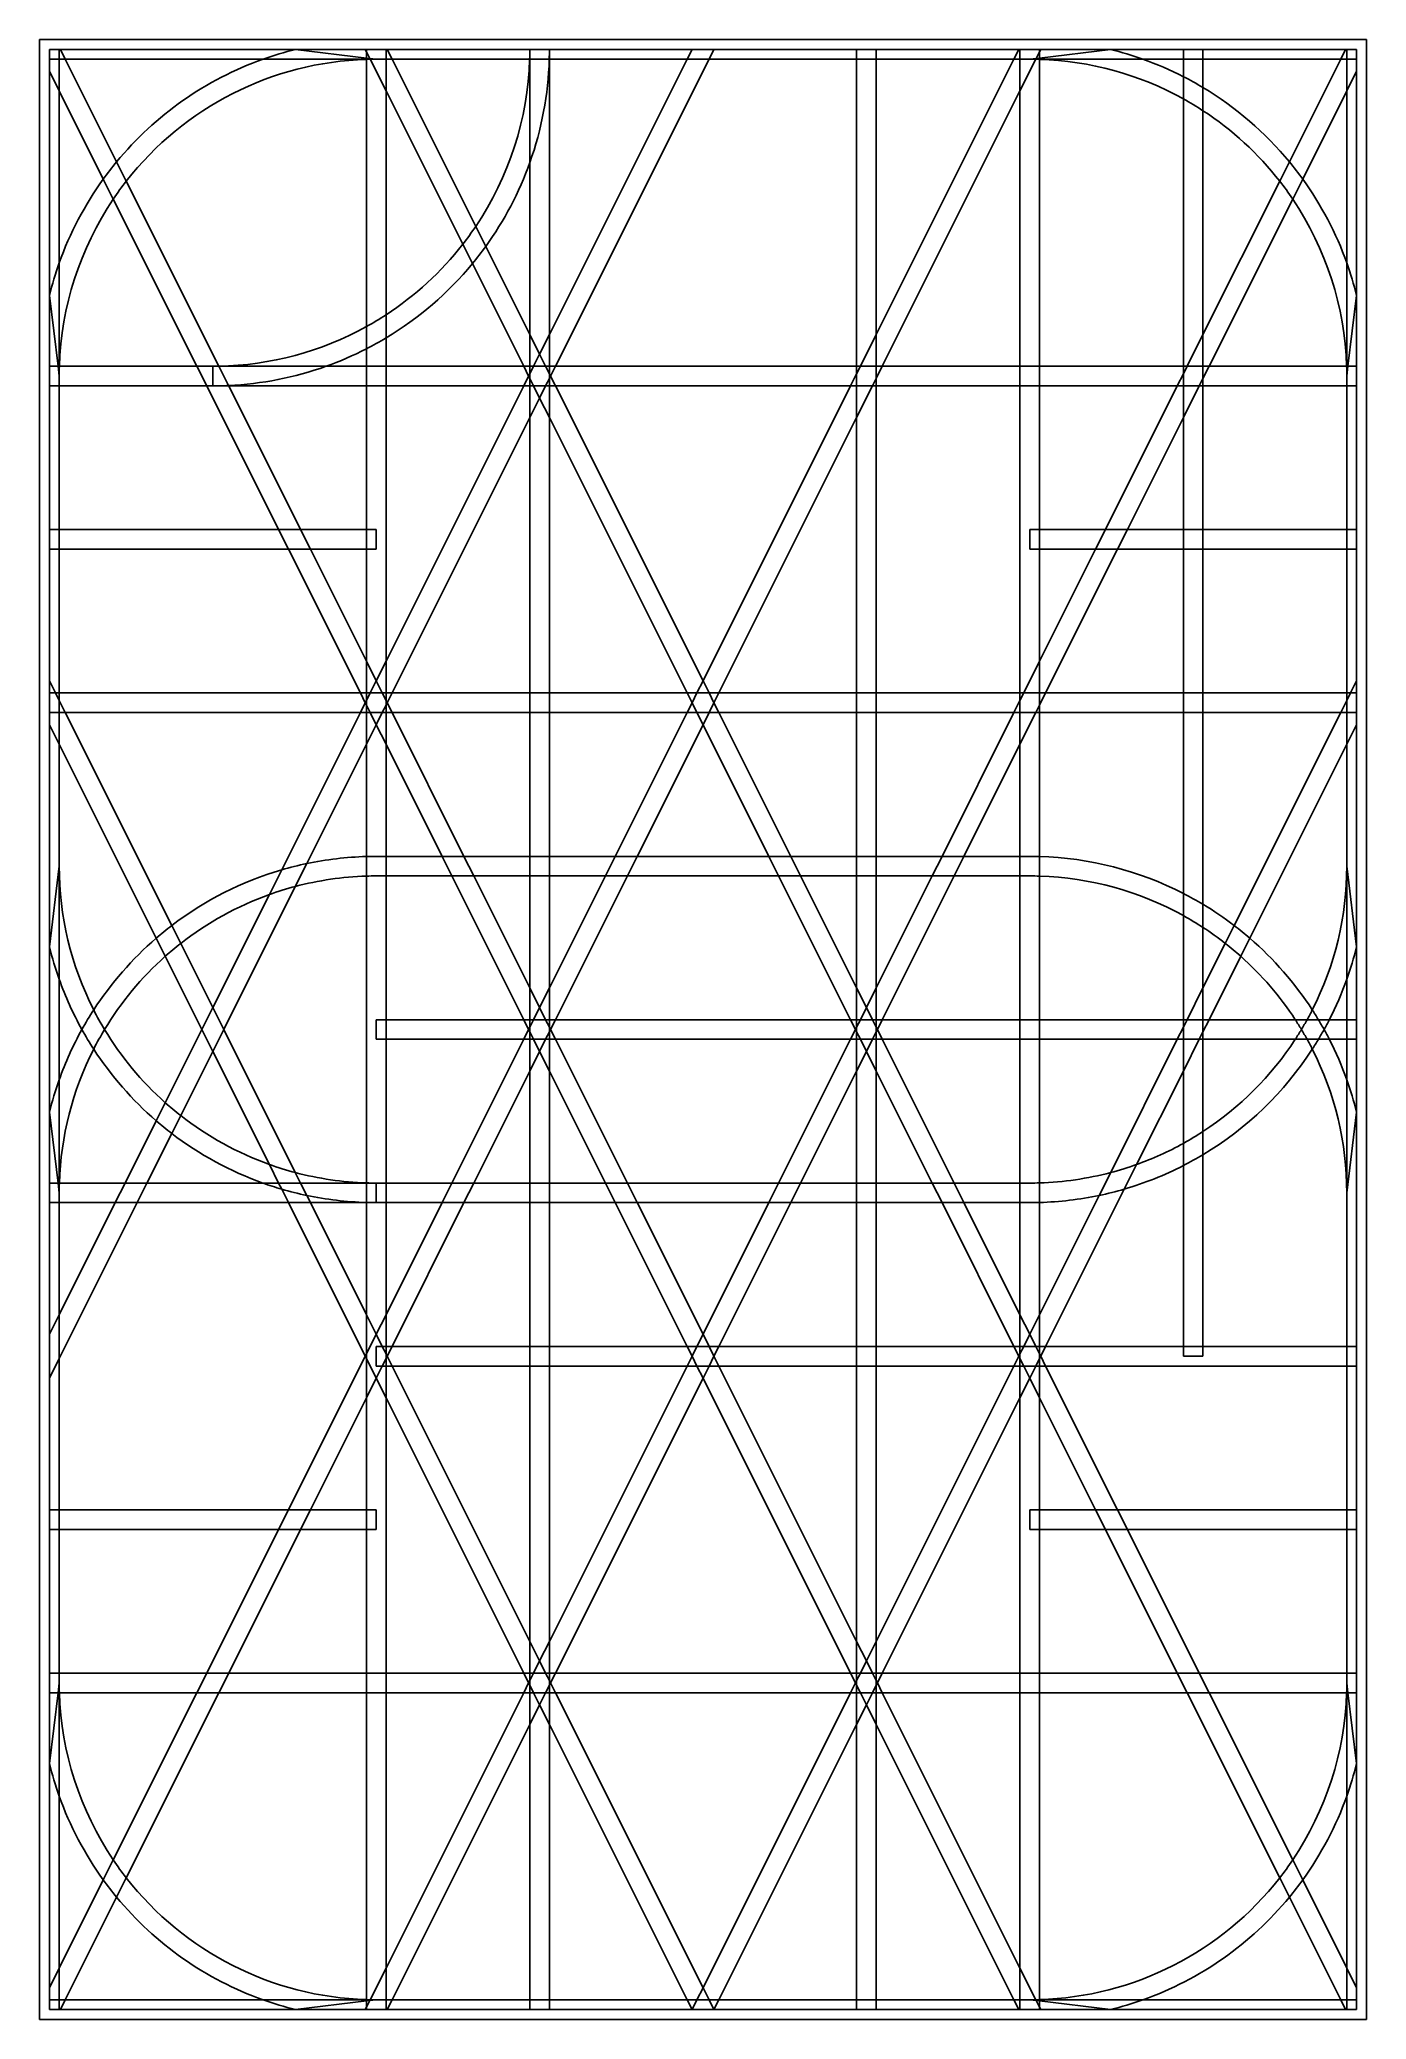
# Model space of a CAD drawing. Extents: x -34 to 34, y -50 to 50.
import ezdxf

# ---------------------------------------------------------------- set-up
doc = ezdxf.new("R2010")
doc.units = 0
doc.layers.add('Shape2DView', color=7, linetype='CONTINUOUS')

msp = doc.modelspace()

# ---------------------------------------------------------------- linework, layer by layer
at = {"layer": 'Shape2DView'}
for p, q in [((-33.8333, 50.5), (33.8333, 50.5)), ((-33.8333, -50.5), (-33.8333, 50.5)), ((33.8333, 50.5), (33.8333, -50.5)), ((-33.3333, 50), (-32.8333, 50)), ((-33.3333, 49.5), (-33.3333, 50)), ((-32.8333, 49.5), (-33.3333, 49.5)), ((-33.3333, 48.882), (-33.3333, 49.5)), ((-32.8333, 50), (-32.8333, 49.5)), ((-32.8333, 50), (-32.7743, 50)), ((-32.8333, 49.5), (-32.8333, 47.882)), ((-32.5243, 49.5), (-32.8333, 49.5)), ((-32.7743, 50), (-32.5243, 49.5)), ((-32.7743, 50), (-20.7796, 50)), ((-32.5243, 49.5), (-29.9053, 44.2619)), ((-22.4402, 49.5), (-32.5243, 49.5)), ((-17.1667, 49.5), (-22.4402, 49.5)), ((-20.7796, 50), (-17.2257, 50)), ((-20.7796, 50), (-17.1667, 49.5608)), ((-17.2257, 50), (-17.1667, 50)), ((-17.2257, 50), (-17.1667, 49.882)), ((-17.1667, 50), (-16.1667, 50)), ((-17.1667, 49.882), (-17.1667, 50)), ((-17.1667, 49.5608), (-17.1667, 49.882)), ((-17.1667, 49.882), (-16.9957, 49.54)), ((-17.1667, 49.5), (-17.1667, 49.5608)), ((-17.1667, 49.5608), (-16.9957, 49.54)), ((-17.1667, 49.4923), (-17.1667, 49.5)), ((-16.9757, 49.5), (-17.1667, 49.5)), ((-17.1667, 35.8579), (-17.1667, 49.4923)), ((-16.9957, 49.54), (-16.6667, 49.5)), ((-16.9957, 49.54), (-16.9757, 49.5)), ((-16.6667, 49.5), (-16.9757, 49.5)), ((-16.9757, 49.5), (-16.9742, 49.4971)), ((-16.9742, 49.4971), (-16.1667, 47.882)), ((-16.1667, 49.5), (-16.6667, 49.5)), ((-16.1667, 50), (-16.1076, 50)), ((-16.1667, 50), (-16.1667, 49.5)), ((-15.8576, 49.5), (-16.1667, 49.5)), ((-16.1667, 49.5), (-16.1667, 47.882)), ((-16.1076, 50), (-8.83333, 50)), ((-16.1076, 50), (-15.8576, 49.5)), ((-8.84107, 49.5), (-15.8576, 49.5)), ((-15.8576, 49.5), (-11.5916, 40.968)), ((-8.83333, 49.5), (-8.84107, 49.5)), ((-8.83333, 50), (-7.83333, 50)), ((-8.83333, 49.5), (-8.83333, 50)), ((-7.84062, 49.5), (-8.83333, 49.5)), ((-8.83333, 44.2265), (-8.83333, 49.5)), ((-7.83333, 49.5), (-7.84062, 49.5)), ((-7.83333, 50), (-0.559017, 50)), ((-7.83333, 50), (-7.83333, 49.5)), ((-0.809017, 49.5), (-7.83333, 49.5)), ((-7.83333, 35.4514), (-0.809017, 49.5)), ((-7.83333, 49.5), (-7.83333, 35.4514)), ((0.309017, 49.5), (-7.52432, 33.8333)), ((-0.809017, 49.5), (-0.559017, 50)), ((0.309017, 49.5), (-0.809017, 49.5)), ((-0.559017, 50), (0.559017, 50)), ((0.559017, 50), (0.309017, 49.5)), ((7.83333, 49.5), (0.309017, 49.5)), ((0.559017, 50), (7.83333, 50)), ((8.83333, 50), (7.83333, 50)), ((7.83333, 50), (7.83333, 49.5)), ((8.83333, 49.5), (7.83333, 49.5)), ((7.83333, 49.5), (7.83333, 33.8333)), ((8.83333, 50), (16.1076, 50)), ((8.83333, 49.5), (8.83333, 50)), ((15.8576, 49.5), (8.83333, 49.5)), ((8.83333, 35.4514), (8.83333, 49.5)), ((15.8576, 49.5), (8.83333, 35.4514)), ((16.1076, 50), (15.8576, 49.5)), ((16.1667, 49.5), (15.8576, 49.5)), ((16.1076, 50), (16.1667, 50)), ((17.1667, 50), (16.1667, 50)), ((16.1667, 50), (16.1667, 49.5)), ((16.6667, 49.5), (16.1667, 49.5)), ((16.1667, 49.5), (16.1667, 47.882)), ((16.1667, 47.882), (16.9742, 49.4971)), ((16.6667, 49.5), (16.9957, 49.54)), ((16.9757, 49.5), (16.6667, 49.5)), ((16.9742, 49.4971), (16.9757, 49.5)), ((16.9757, 49.5), (16.9957, 49.54)), ((17.1667, 49.5), (16.9757, 49.5)), ((16.9957, 49.54), (17.1667, 49.882)), ((16.9957, 49.54), (17.1667, 49.5608)), ((17.1667, 50), (17.2257, 50)), ((17.1667, 49.882), (17.1667, 50)), ((17.1667, 49.882), (17.2257, 50)), ((17.1667, 49.5608), (20.7796, 50)), ((17.1667, 49.5608), (17.1667, 49.882)), ((17.1667, 49.5), (17.1667, 49.5608)), ((22.4401, 49.5), (17.1667, 49.5)), ((17.1667, 49.4923), (17.1667, 49.5)), ((17.1667, 33.8333), (17.1667, 49.4923)), ((17.2257, 50), (20.7796, 50)), ((20.7796, 50), (24.5, 50)), ((24.5, 49.5), (22.4401, 49.5)), ((24.5, 50), (25.5, 50)), ((24.5, 49.5), (24.5, 50)), ((25.5, 49.5), (24.5, 49.5)), ((24.5, 48.6086), (24.5, 49.5)), ((25.5, 50), (32.7743, 50)), ((25.5, 50), (25.5, 49.5)), ((32.5243, 49.5), (25.5, 49.5)), ((25.5, 49.5), (25.5, 48.0529)), ((29.9053, 44.2619), (32.5243, 49.5)), ((32.5243, 49.5), (32.7743, 50)), ((32.8333, 49.5), (32.5243, 49.5)), ((32.7743, 50), (32.8333, 50)), ((33.3333, 50), (32.8333, 50)), ((32.8333, 50), (32.8333, 49.5)), ((33.3333, 49.5), (32.8333, 49.5)), ((32.8333, 49.5), (32.8333, 47.882)), ((33.3333, 49.5), (33.3333, 50)), ((33.3333, 48.882), (33.3333, 49.5)), ((-32.8333, 47.882), (-33.3333, 48.882)), ((-33.3333, 37.4463), (-33.3333, 48.882)), ((24.5, 47.4755), (24.5, 48.6086)), ((33.3333, 48.882), (32.8333, 47.882)), ((33.3333, 37.4463), (33.3333, 48.882)), ((-32.8333, 47.882), (-32.8333, 39.1068)), ((-30.584, 43.3833), (-32.8333, 47.882)), ((-16.1667, 47.882), (-12.2535, 40.0557)), ((-16.1667, 47.882), (-16.1667, 36.4599)), ((9.14235, 33.8333), (16.1667, 47.882)), ((16.1667, 47.882), (16.1667, 33.8333)), ((24.5, 33.8333), (24.5, 47.4755)), ((25.5, 48.0529), (25.5, 46.8734)), ((32.8333, 47.882), (30.584, 43.3833)), ((32.8333, 47.882), (32.8333, 39.1068)), ((25.5, 46.8734), (25.5, 35.4514)), ((-29.9053, 44.2619), (-29.4131, 43.2776)), ((-8.83333, 35.4514), (-8.83333, 44.2265)), ((29.4131, 43.2776), (29.9053, 44.2619)), ((-30.075, 42.3653), (-30.584, 43.3833)), ((-29.4131, 43.2776), (-24.6924, 33.8363)), ((25.5, 35.4514), (29.4131, 43.2776)), ((30.584, 43.3833), (30.075, 42.3653)), ((-25.809, 33.8333), (-30.075, 42.3653)), ((30.075, 42.3653), (25.809, 33.8333)), ((-11.5916, 40.968), (-11.0827, 39.95)), ((-12.2535, 40.0557), (-11.7614, 39.0714)), ((-11.0827, 39.95), (-8.83333, 35.4514)), ((-32.8333, 39.1068), (-32.8333, 33.8333)), ((-11.7614, 39.0714), (-9.14235, 33.8333)), ((32.8333, 39.1068), (32.8333, 33.8333)), ((-33.3333, 33.8333), (-33.3333, 37.4463)), ((-32.8941, 33.8333), (-33.3333, 37.4463)), ((32.8941, 33.8333), (33.3333, 37.4463)), ((33.3333, 33.8333), (33.3333, 37.4463)), ((-16.1667, 36.4599), (-16.1667, 35.2804)), ((-17.1667, 34.7247), (-17.1667, 35.8579)), ((-8.83333, 35.4514), (-8.33333, 34.4514)), ((-8.83333, 33.8333), (-8.83333, 35.4514)), ((-8.33333, 34.4514), (-7.83333, 35.4514)), ((-7.83333, 35.4514), (-7.83333, 33.8333)), ((8.83333, 35.4514), (8.02432, 33.8333)), ((8.83333, 33.8333), (8.83333, 35.4514)), ((24.691, 33.8333), (25.5, 35.4514)), ((25.5, 35.4514), (25.5, 33.8333)), ((-17.1667, 33.8333), (-17.1667, 34.7247)), ((-16.1667, 35.2804), (-16.1667, 33.8333)), ((-8.64235, 33.8333), (-8.33333, 34.4514)), ((-8.33333, 34.4514), (-8.02432, 33.8333)), ((-33.3333, 33.8333), (-33.3333, 32.8333)), ((-32.8941, 33.8333), (-33.3333, 33.8333)), ((-32.8333, 33.3333), (-32.8941, 33.8333)), ((-32.8333, 33.8333), (-32.8941, 33.8333)), ((-32.8333, 33.8333), (-32.8333, 33.3333)), ((-32.8256, 33.8333), (-32.8333, 33.8333)), ((-32.8333, 33.3333), (-32.8333, 32.8333)), ((-25.809, 33.8333), (-32.8256, 33.8333)), ((-25.309, 32.8333), (-25.809, 33.8333)), ((-25, 33.8333), (-25.809, 33.8333)), ((-25, 33.8333), (-25, 32.8333)), ((-24.691, 33.8333), (-25, 33.8333)), ((-24.6924, 33.8363), (-24.691, 33.8333)), ((-24.691, 33.8333), (-24.2003, 32.852)), ((-19.2265, 33.8333), (-24.691, 33.8333)), ((-17.1667, 33.8333), (-19.2265, 33.8333)), ((-16.1667, 33.8333), (-17.1667, 33.8333)), ((-17.1667, 32.8333), (-17.1667, 33.8333)), ((-16.1667, 33.8333), (-16.1667, 32.8333)), ((-9.14235, 33.8333), (-16.1667, 33.8333)), ((-8.83333, 33.8333), (-9.14235, 33.8333)), ((-9.14235, 33.8333), (-8.89235, 33.3333)), ((-9.14235, 32.8333), (-8.89235, 33.3333)), ((-8.89235, 33.3333), (-8.83333, 33.4514)), ((-8.89235, 33.3333), (-8.83333, 33.2153)), ((-8.64235, 33.8333), (-8.83333, 33.8333)), ((-8.83333, 33.4514), (-8.83333, 33.8333)), ((-8.83333, 33.4514), (-8.64235, 33.8333)), ((-8.83333, 33.2153), (-8.83333, 33.4514)), ((-8.02432, 33.8333), (-8.64235, 33.8333)), ((-7.83333, 33.8333), (-8.02432, 33.8333)), ((-8.02432, 33.8333), (-7.83333, 33.4514)), ((-7.52432, 33.8333), (-7.83333, 33.8333)), ((-7.83333, 33.8333), (-7.83333, 33.4514)), ((-7.83333, 33.4514), (-7.77432, 33.3333)), ((-7.83333, 33.4514), (-7.83333, 33.2153)), ((-7.77432, 33.3333), (-7.83333, 33.2153)), ((-7.52432, 33.8333), (-7.77432, 33.3333)), ((-7.77432, 33.3333), (-7.52432, 32.8333)), ((7.83333, 33.8333), (-7.52432, 33.8333)), ((7.83333, 33.4514), (7.52432, 32.8333)), ((8.02432, 33.8333), (7.83333, 33.8333)), ((8.02432, 33.8333), (7.83333, 33.4514)), ((7.83333, 33.8333), (7.83333, 33.4514)), ((7.83333, 33.4514), (7.83333, 32.8333)), ((8.83333, 33.8333), (8.02432, 33.8333)), ((9.14235, 33.8333), (8.83333, 33.8333)), ((8.83333, 33.2153), (8.83333, 33.8333)), ((8.83333, 33.2153), (9.14235, 33.8333)), ((16.1667, 33.8333), (9.14235, 33.8333)), ((17.1667, 33.8333), (16.1667, 33.8333)), ((16.1667, 33.8333), (16.1667, 32.8333)), ((17.1667, 32.8333), (17.1667, 33.8333)), ((24.5, 33.8333), (17.1667, 33.8333)), ((24.191, 32.8333), (24.5, 33.4514)), ((24.691, 33.8333), (24.5, 33.8333)), ((24.5, 33.4514), (24.691, 33.8333)), ((24.5, 33.4514), (24.5, 33.8333)), ((24.5, 32.8333), (24.5, 33.4514)), ((25.5, 33.8333), (24.691, 33.8333)), ((25.809, 33.8333), (25.5, 33.2153)), ((25.809, 33.8333), (25.5, 33.8333)), ((25.5, 33.8333), (25.5, 33.2153)), ((32.8256, 33.8333), (25.809, 33.8333)), ((32.8333, 33.8333), (32.8256, 33.8333)), ((32.8333, 33.3333), (32.8941, 33.8333)), ((32.8941, 33.8333), (32.8333, 33.8333)), ((32.8333, 33.8333), (32.8333, 33.3333)), ((32.8333, 33.3333), (32.8333, 32.8333)), ((33.3333, 33.8333), (32.8941, 33.8333)), ((33.3333, 32.8333), (33.3333, 33.8333)), ((-33.3333, 25.5), (-33.3333, 32.8333)), ((-33.3333, 32.8333), (-32.8333, 32.8333)), ((-32.8333, 32.8333), (-32.8333, 25.5)), ((-32.8333, 32.8333), (-25.309, 32.8333)), ((-25.309, 32.8333), (-25, 32.8333)), ((-21.6424, 25.5), (-25.309, 32.8333)), ((-25, 32.8333), (-24.191, 32.8333)), ((-24.2003, 32.852), (-24.191, 32.8333)), ((-24.191, 32.8333), (-20.5243, 25.5)), ((-24.191, 32.8333), (-17.1667, 32.8333)), ((-17.1667, 32.8333), (-16.1667, 32.8333)), ((-17.1667, 25.5), (-17.1667, 32.8333)), ((-16.1667, 32.8333), (-16.1667, 18.7847)), ((-16.1667, 32.8333), (-9.14235, 32.8333)), ((-16.1667, 18.7847), (-9.14235, 32.8333)), ((-9.14235, 32.8333), (-8.83333, 32.8333)), ((-8.83333, 33.2153), (-8.64235, 32.8333)), ((-8.83333, 32.8333), (-8.83333, 33.2153)), ((-8.83333, 32.8333), (-8.64235, 32.8333)), ((-8.83333, 31.2153), (-8.83333, 32.8333)), ((-8.64235, 32.8333), (-8.02432, 32.8333)), ((-8.64235, 32.8333), (-8.33333, 32.2153)), ((-8.02432, 32.8333), (-8.33333, 32.2153)), ((-7.83333, 33.2153), (-8.02432, 32.8333)), ((-8.02432, 32.8333), (-7.83333, 32.8333)), ((-7.83333, 33.2153), (-7.83333, 32.8333)), ((-7.83333, 32.8333), (-7.52432, 32.8333)), ((-7.83333, 32.8333), (-7.83333, 31.2153)), ((-7.52432, 32.8333), (7.52432, 32.8333)), ((-7.52432, 32.8333), (0, 17.7847)), ((7.52432, 32.8333), (0, 17.7847)), ((7.52432, 32.8333), (7.83333, 32.8333)), ((7.83333, 32.8333), (8.64235, 32.8333)), ((7.83333, 31.2153), (8.64235, 32.8333)), ((7.83333, 32.8333), (7.83333, 31.2153)), ((8.64235, 32.8333), (8.83333, 33.2153)), ((8.64235, 32.8333), (8.83333, 32.8333)), ((8.83333, 32.8333), (8.83333, 33.2153)), ((8.83333, 32.8333), (16.1667, 32.8333)), ((8.83333, 17.1667), (8.83333, 32.8333)), ((16.1667, 32.8333), (17.1667, 32.8333)), ((16.1667, 32.8333), (16.1667, 17.1667)), ((17.1667, 32.8333), (24.191, 32.8333)), ((17.1667, 25.5), (17.1667, 32.8333)), ((20.5243, 25.5), (24.191, 32.8333)), ((24.191, 32.8333), (24.5, 32.8333)), ((25.309, 32.8333), (24.5, 31.2153)), ((24.5, 32.8333), (25.309, 32.8333)), ((24.5, 31.2153), (24.5, 32.8333)), ((25.5, 33.2153), (25.309, 32.8333)), ((25.309, 32.8333), (25.5, 32.8333)), ((25.5, 33.2153), (25.5, 32.8333)), ((25.5, 32.8333), (32.8333, 32.8333)), ((25.5, 32.8333), (25.5, 25.5)), ((32.8333, 32.8333), (33.3333, 32.8333)), ((32.8333, 32.8333), (32.8333, 25.5)), ((33.3333, 25.5), (33.3333, 32.8333)), ((-8.33333, 32.2153), (-8.83333, 31.2153)), ((-8.33333, 32.2153), (-7.83333, 31.2153)), ((-8.83333, 31.2153), (-15.8576, 17.1667)), ((-8.83333, 17.1667), (-8.83333, 31.2153)), ((-7.83333, 31.2153), (-0.809017, 17.1667)), ((-7.83333, 31.2153), (-7.83333, 17.1667)), ((0.809017, 17.1667), (7.83333, 31.2153)), ((7.83333, 31.2153), (7.83333, 17.1667)), ((24.5, 31.2153), (21.6424, 25.5)), ((24.5, 25.5), (24.5, 31.2153)), ((-33.3333, 24.5), (-33.3333, 25.5)), ((-33.3333, 25.5), (-32.8333, 25.5)), ((-32.8333, 25.5), (-32.8333, 24.5)), ((-32.8333, 25.5), (-21.6424, 25.5)), ((-21.1424, 24.5), (-21.6424, 25.5)), ((-21.6424, 25.5), (-20.5243, 25.5)), ((-20.5243, 25.5), (-20.0243, 24.5)), ((-20.5243, 25.5), (-17.1667, 25.5)), ((-17.1667, 24.5), (-17.1667, 25.5)), ((-17.1667, 25.5), (-16.6667, 25.5)), ((-16.6667, 25.5), (-16.6667, 24.5)), ((17.1667, 25.5), (16.6667, 25.5)), ((16.6667, 25.5), (16.6667, 24.5)), ((17.1667, 24.5), (17.1667, 25.5)), ((20.5243, 25.5), (17.1667, 25.5)), ((20.0243, 24.5), (20.5243, 25.5)), ((21.6424, 25.5), (20.5243, 25.5)), ((21.6424, 25.5), (21.1424, 24.5)), ((24.5, 25.5), (21.6424, 25.5)), ((25.5, 25.5), (24.5, 25.5)), ((24.5, 24.5), (24.5, 25.5)), ((32.8333, 25.5), (25.5, 25.5)), ((25.5, 25.5), (25.5, 24.5)), ((33.3333, 25.5), (32.8333, 25.5)), ((32.8333, 25.5), (32.8333, 24.5)), ((33.3333, 24.5), (33.3333, 25.5)), ((-33.3333, 17.7847), (-33.3333, 24.5)), ((-32.8333, 24.5), (-33.3333, 24.5)), ((-32.8333, 24.5), (-32.8333, 17.1667)), ((-21.1424, 24.5), (-32.8333, 24.5)), ((-20.0243, 24.5), (-21.1424, 24.5)), ((-17.4757, 17.1667), (-21.1424, 24.5)), ((-20.0243, 24.5), (-17.1667, 18.7847)), ((-17.1667, 24.5), (-20.0243, 24.5)), ((-16.6667, 24.5), (-17.1667, 24.5)), ((-17.1667, 18.7847), (-17.1667, 24.5)), ((16.6667, 24.5), (17.1667, 24.5)), ((17.1667, 18.7847), (17.1667, 24.5)), ((17.1667, 24.5), (20.0243, 24.5)), ((17.1667, 18.7847), (20.0243, 24.5)), ((21.1424, 24.5), (17.4757, 17.1667)), ((20.0243, 24.5), (21.1424, 24.5)), ((21.1424, 24.5), (24.5, 24.5)), ((24.5, 24.5), (25.5, 24.5)), ((24.5, 17.1667), (24.5, 24.5)), ((25.5, 24.5), (32.8333, 24.5)), ((25.5, 24.5), (25.5, 17.1667)), ((32.8333, 24.5), (33.3333, 24.5)), ((32.8333, 24.5), (32.8333, 17.1667)), ((33.3333, 17.7847), (33.3333, 24.5)), ((-17.1667, 17.1667), (-17.1667, 18.7847)), ((-17.1667, 18.7847), (-16.6667, 17.7847)), ((-16.6667, 17.7847), (-16.1667, 18.7847)), ((-16.1667, 18.7847), (-16.1667, 17.1667)), ((16.3576, 17.1667), (17.1667, 18.7847)), ((17.1667, 17.1667), (17.1667, 18.7847)), ((-33.3333, 17.7847), (-33.3333, 17.1667)), ((-33.0243, 17.1667), (-33.3333, 17.7847)), ((-16.9757, 17.1667), (-16.6667, 17.7847)), ((-16.6667, 17.7847), (-16.3576, 17.1667)), ((0, 17.7847), (-0.309017, 17.1667)), ((0, 17.7847), (0.309017, 17.1667)), ((33.0243, 17.1667), (33.3333, 17.7847)), ((33.3333, 17.7847), (33.3333, 17.1667)), ((-33.3333, 16.1667), (-33.3333, 17.1667)), ((-33.3333, 17.1667), (-33.0243, 17.1667)), ((-33.3333, 16.1667), (-33.3333, 15.5486)), ((-32.8333, 16.1667), (-33.3333, 16.1667)), ((-32.8333, 16.7847), (-33.0243, 17.1667)), ((-33.0243, 17.1667), (-32.8333, 17.1667)), ((-32.8333, 17.1667), (-32.8333, 16.7847)), ((-32.8333, 17.1667), (-17.4757, 17.1667)), ((-32.8333, 16.7847), (-32.8333, 16.1667)), ((-32.5243, 16.1667), (-32.8333, 16.7847)), ((-32.8333, 16.1667), (-32.8333, 14.5486)), ((-32.5243, 16.1667), (-32.8333, 16.1667)), ((-27.0931, 5.30425), (-32.5243, 16.1667)), ((-17.4757, 16.1667), (-32.5243, 16.1667)), ((-21.4878, 8.14244), (-17.4757, 16.1667)), ((-17.2257, 16.6667), (-17.4757, 17.1667)), ((-17.4757, 17.1667), (-17.1667, 17.1667)), ((-17.4757, 16.1667), (-17.2257, 16.6667)), ((-17.1667, 16.1667), (-17.4757, 16.1667)), ((-17.2257, 16.6667), (-17.1667, 16.7847)), ((-17.1667, 16.5486), (-17.2257, 16.6667)), ((-17.1667, 16.7847), (-17.1667, 17.1667)), ((-17.1667, 16.7847), (-16.9757, 17.1667)), ((-17.1667, 17.1667), (-16.9757, 17.1667)), ((-17.1667, 16.5486), (-17.1667, 16.7847)), ((-17.1667, 16.1667), (-17.1667, 16.5486)), ((-16.9757, 16.1667), (-17.1667, 16.5486)), ((-17.1667, 14.5486), (-17.1667, 16.1667)), ((-16.9757, 16.1667), (-17.1667, 16.1667)), ((-16.9757, 17.1667), (-16.3576, 17.1667)), ((-16.6667, 15.5486), (-16.9757, 16.1667)), ((-16.3576, 16.1667), (-16.9757, 16.1667)), ((-16.3576, 16.1667), (-16.6667, 15.5486)), ((-16.3576, 17.1667), (-16.1667, 16.7847)), ((-16.3576, 17.1667), (-16.1667, 17.1667)), ((-16.1667, 16.5486), (-16.3576, 16.1667)), ((-16.1667, 16.1667), (-16.3576, 16.1667)), ((-16.1667, 17.1667), (-16.1667, 16.7847)), ((-16.1667, 17.1667), (-15.8576, 17.1667)), ((-16.1667, 16.7847), (-16.1667, 16.5486)), ((-16.1667, 16.7847), (-16.1076, 16.6667)), ((-16.1076, 16.6667), (-16.1667, 16.5486)), ((-16.1667, 16.5486), (-16.1667, 16.1667)), ((-16.1667, 16.1667), (-16.1667, 14.5486)), ((-15.8576, 16.1667), (-16.1667, 16.1667)), ((-15.8576, 17.1667), (-16.1076, 16.6667)), ((-16.1076, 16.6667), (-15.8576, 16.1667)), ((-15.8576, 17.1667), (-8.83333, 17.1667)), ((-15.8576, 16.1667), (-12.191, 8.83333)), ((-8.83333, 16.1667), (-15.8576, 16.1667)), ((-8.83333, 17.1667), (-7.83333, 17.1667)), ((-8.83333, 16.1667), (-8.83333, 17.1667)), ((-7.83333, 16.1667), (-8.83333, 16.1667)), ((-8.83333, 8.83333), (-8.83333, 16.1667)), ((-7.83333, 17.1667), (-0.809017, 17.1667)), ((-7.83333, 17.1667), (-7.83333, 16.1667)), ((-0.809017, 16.1667), (-7.83333, 16.1667)), ((-7.83333, 16.1667), (-7.83333, 8.83333)), ((-0.809017, 16.1667), (-4.47568, 8.83333)), ((-0.809017, 17.1667), (-0.309017, 17.1667)), ((-0.809017, 17.1667), (-0.559017, 16.6667)), ((-0.559017, 16.6667), (-0.809017, 16.1667)), ((-0.309017, 16.1667), (-0.809017, 16.1667)), ((-0.309017, 17.1667), (-0.559017, 16.6667)), ((-0.559017, 16.6667), (-0.309017, 16.1667)), ((-0.309017, 17.1667), (0.309017, 17.1667)), ((0.309017, 16.1667), (-0.309017, 16.1667)), ((-0.309017, 16.1667), (0, 15.5486)), ((0, 15.5486), (0.309017, 16.1667)), ((0.309017, 17.1667), (0.809017, 17.1667)), ((0.309017, 17.1667), (0.559017, 16.6667)), ((0.309017, 16.1667), (0.559017, 16.6667)), ((0.809017, 16.1667), (0.309017, 16.1667)), ((0.559017, 16.6667), (0.809017, 17.1667)), ((0.559017, 16.6667), (0.809017, 16.1667)), ((0.809017, 17.1667), (7.83333, 17.1667)), ((7.83333, 16.1667), (0.809017, 16.1667)), ((0.809017, 16.1667), (4.47568, 8.83333)), ((7.83333, 17.1667), (8.83333, 17.1667)), ((7.83333, 17.1667), (7.83333, 16.1667)), ((8.83333, 16.1667), (7.83333, 16.1667)), ((7.83333, 16.1667), (7.83333, 8.83333)), ((8.83333, 16.1667), (8.83333, 17.1667)), ((8.83333, 17.1667), (16.1667, 17.1667)), ((15.8576, 16.1667), (8.83333, 16.1667)), ((8.83333, 8.83333), (8.83333, 16.1667)), ((12.191, 8.83333), (15.8576, 16.1667)), ((15.8576, 16.1667), (16.1667, 16.7847)), ((16.1667, 16.1667), (15.8576, 16.1667)), ((16.1667, 17.1667), (16.3576, 17.1667)), ((16.1667, 16.7847), (16.3576, 17.1667)), ((16.1667, 17.1667), (16.1667, 16.7847)), ((16.1667, 16.7847), (16.1667, 16.1667)), ((16.9757, 16.1667), (16.1667, 16.1667)), ((16.9757, 16.1667), (16.1667, 14.5486)), ((16.1667, 16.1667), (16.1667, 14.5486)), ((16.3576, 17.1667), (17.1667, 17.1667)), ((17.1667, 16.5486), (16.9757, 16.1667)), ((17.1667, 16.1667), (16.9757, 16.1667)), ((17.4757, 17.1667), (17.1667, 16.5486)), ((17.1667, 17.1667), (17.4757, 17.1667)), ((17.1667, 16.5486), (17.1667, 17.1667)), ((17.1667, 16.1667), (17.1667, 16.5486)), ((24.5, 16.1667), (17.1667, 16.1667)), ((17.1667, 8.82605), (17.1667, 16.1667)), ((17.4757, 17.1667), (24.5, 17.1667)), ((24.5, 17.1667), (25.5, 17.1667)), ((24.5, 16.1667), (24.5, 17.1667)), ((25.5, 16.1667), (24.5, 16.1667)), ((24.5, 6.94192), (24.5, 16.1667)), ((25.5, 17.1667), (25.5, 16.1667)), ((25.5, 17.1667), (32.8333, 17.1667)), ((32.5243, 16.1667), (25.5, 16.1667)), ((25.5, 16.1667), (25.5, 6.38627)), ((27.0931, 5.30425), (32.5243, 16.1667)), ((32.5243, 16.1667), (32.8333, 16.7847)), ((32.8333, 16.1667), (32.5243, 16.1667)), ((32.8333, 17.1667), (33.0243, 17.1667)), ((32.8333, 16.7847), (33.0243, 17.1667)), ((32.8333, 17.1667), (32.8333, 16.7847)), ((32.8333, 16.7847), (32.8333, 16.1667)), ((33.3333, 16.1667), (32.8333, 16.1667)), ((32.8333, 16.1667), (32.8333, 14.5486)), ((33.0243, 17.1667), (33.3333, 17.1667)), ((33.3333, 17.1667), (33.3333, 16.1667)), ((33.3333, 16.1667), (33.3333, 15.5486)), ((-33.3333, 4.22035), (-33.3333, 15.5486)), ((-33.3333, 15.5486), (-32.8333, 14.5486)), ((-16.6667, 15.5486), (-17.1667, 14.5486)), ((-16.1667, 14.5486), (-16.6667, 15.5486)), ((-3.35765, 8.83333), (0, 15.5486)), ((0, 15.5486), (3.35765, 8.83333)), ((33.3333, 15.5486), (32.8333, 14.5486)), ((33.3333, 4.22035), (33.3333, 15.5486)), ((-32.8333, 14.5486), (-32.8333, 8.33333)), ((-32.8333, 14.5486), (-27.888, 4.65803)), ((-17.1667, 14.5486), (-20.209, 8.46387)), ((-17.1667, 8.82605), (-17.1667, 14.5486)), ((-16.1667, 14.5486), (-16.1667, 8.83333)), ((-13.309, 8.83333), (-16.1667, 14.5486)), ((16.1667, 14.5486), (13.309, 8.83333)), ((16.1667, 14.5486), (16.1667, 8.83333)), ((32.8333, 14.5486), (27.888, 4.65803)), ((32.8333, 14.5486), (32.8333, 8.33333)), ((-33.3333, 4.22035), (-32.8333, 8.33333)), ((-32.8333, 8.33333), (-32.8333, 2.55983)), ((-22.1153, 6.8875), (-21.4878, 8.14244)), ((-20.209, 8.46387), (-20.7919, 7.29816)), ((-17.1667, 7.8256), (-17.1667, 8.82605)), ((-16.6667, 8.83333), (-16.1667, 8.83333)), ((-16.1667, 8.83333), (-16.1667, 7.83333)), ((-16.1667, 8.83333), (-13.309, 8.83333)), ((-12.809, 7.83333), (-13.309, 8.83333)), ((-13.309, 8.83333), (-12.191, 8.83333)), ((-12.191, 8.83333), (-11.691, 7.83333)), ((-12.191, 8.83333), (-8.83333, 8.83333)), ((-8.83333, 7.83333), (-8.83333, 8.83333)), ((-8.83333, 8.83333), (-7.83333, 8.83333)), ((-7.83333, 8.83333), (-7.83333, 7.83333)), ((-7.83333, 8.83333), (-4.47568, 8.83333)), ((-4.47568, 8.83333), (-4.97568, 7.83333)), ((-4.47568, 8.83333), (-3.35765, 8.83333)), ((-3.85765, 7.83333), (-3.35765, 8.83333)), ((-3.35765, 8.83333), (3.35765, 8.83333)), ((3.35765, 8.83333), (4.47568, 8.83333)), ((3.35765, 8.83333), (3.85765, 7.83333)), ((4.47568, 8.83333), (4.97568, 7.83333)), ((4.47568, 8.83333), (7.83333, 8.83333)), ((7.83333, 8.83333), (8.83333, 8.83333)), ((7.83333, 8.83333), (7.83333, 7.83333)), ((8.83333, 7.83333), (8.83333, 8.83333)), ((8.83333, 8.83333), (12.191, 8.83333)), ((11.691, 7.83333), (12.191, 8.83333)), ((12.191, 8.83333), (13.309, 8.83333)), ((13.309, 8.83333), (12.809, 7.83333)), ((13.309, 8.83333), (16.1667, 8.83333)), ((16.1667, 8.83333), (16.6667, 8.83333)), ((16.1667, 8.83333), (16.1667, 7.83333)), ((17.1667, 7.8256), (17.1667, 8.82605)), ((32.8333, 8.33333), (33.3333, 4.22035)), ((32.8333, 8.33333), (32.8333, 2.55983)), ((-20.7919, 7.29816), (-24.441, 0)), ((-17.1667, -7.8256), (-17.1667, 7.8256)), ((-16.6667, 7.83333), (-16.1667, 7.83333)), ((-16.1667, 7.83333), (-16.1667, 0.5)), ((-16.1667, 7.83333), (-12.809, 7.83333)), ((-12.809, 7.83333), (-11.691, 7.83333)), ((-9.14235, 0.5), (-12.809, 7.83333)), ((-11.691, 7.83333), (-8.83333, 2.11803)), ((-11.691, 7.83333), (-8.83333, 7.83333)), ((-8.83333, 7.83333), (-7.83333, 7.83333)), ((-8.83333, 2.11803), (-8.83333, 7.83333)), ((-7.83333, 7.83333), (-7.83333, 2.11803)), ((-7.83333, 7.83333), (-4.97568, 7.83333)), ((-4.97568, 7.83333), (-7.83333, 2.11803)), ((-7.52432, 0.5), (-3.85765, 7.83333)), ((-4.97568, 7.83333), (-3.85765, 7.83333)), ((-3.85765, 7.83333), (3.85765, 7.83333)), ((3.85765, 7.83333), (4.97568, 7.83333)), ((3.85765, 7.83333), (7.52432, 0.5)), ((4.97568, 7.83333), (7.83333, 7.83333)), ((4.97568, 7.83333), (7.83333, 2.11803)), ((7.83333, 7.83333), (8.83333, 7.83333)), ((7.83333, 7.83333), (7.83333, 2.11803)), ((8.83333, 7.83333), (11.691, 7.83333)), ((8.83333, 2.11803), (8.83333, 7.83333)), ((8.83333, 2.11803), (11.691, 7.83333)), ((12.809, 7.83333), (9.14235, 0.5)), ((11.691, 7.83333), (12.809, 7.83333)), ((12.809, 7.83333), (16.1667, 7.83333)), ((16.1667, 7.83333), (16.6666, 7.83333)), ((16.1667, 7.83333), (16.1667, 0.5)), ((17.1667, 0.5), (17.1667, 7.8256)), ((-25, 1.11803), (-22.1153, 6.8875)), ((24.5, 5.8088), (24.5, 6.94192)), ((25.5, 6.38627), (25.5, 5.20673)), ((-26.6373, 4.39256), (-27.0931, 5.30425)), ((24.5, 0.5), (24.5, 5.8088)), ((25.5, 5.20673), (25.5, 2.11803)), ((26.6373, 4.39256), (27.0931, 5.30425)), ((-33.3333, -4.22035), (-33.3333, 4.22035)), ((-27.888, 4.65803), (-27.4257, 3.73334)), ((-25, 1.11803), (-26.6373, 4.39256)), ((25.5, 2.11803), (26.6373, 4.39256)), ((27.888, 4.65803), (27.4257, 3.73334)), ((33.3333, 0.5), (33.3333, 4.22035)), ((-27.4257, 3.73334), (-25.559, 0)), ((27.4257, 3.73334), (25.809, 0.5)), ((-32.8333, 2.55983), (-32.8333, -2.55983)), ((-8.83333, 0.5), (-8.83333, 2.11803)), ((-8.83333, 2.11803), (-8.33333, 1.11803)), ((-7.83333, 2.11803), (-8.33333, 1.11803)), ((-7.83333, 2.11803), (-7.83333, 0.5)), ((7.83333, 2.11803), (8.33333, 1.11803)), ((7.83333, 2.11803), (7.83333, 0.5)), ((8.33333, 1.11803), (8.83333, 2.11803)), ((8.83333, 0.5), (8.83333, 2.11803)), ((24.691, 0.5), (25.5, 2.11803)), ((25.5, 2.11803), (25.5, 0.5)), ((32.8333, 2.55983), (32.8333, 0.5)), ((-25.559, 0), (-25, 1.11803)), ((-24.441, 0), (-25, 1.11803)), ((-8.33333, 1.11803), (-8.64235, 0.5)), ((-8.33333, 1.11803), (-8.02432, 0.5)), ((8.02432, 0.5), (8.33333, 1.11803)), ((8.33333, 1.11803), (8.64235, 0.5)), ((-16.6667, -0.5), (-16.6667, 0.5)), ((-16.6667, 0.5), (-16.1667, 0.5)), ((-16.1667, 0.5), (-16.1667, -0.5)), ((-16.1667, 0.5), (-9.14235, 0.5)), ((-8.89235, 0), (-9.14235, 0.5)), ((-9.14235, 0.5), (-8.83333, 0.5)), ((-8.83333, 0.118034), (-8.89235, 0)), ((-8.83333, 0.118034), (-8.83333, 0.5)), ((-8.83333, 0.5), (-8.64235, 0.5)), ((-8.64235, 0.5), (-8.83333, 0.118034)), ((-8.83333, -0.118034), (-8.83333, 0.118034)), ((-8.64235, 0.5), (-8.02432, 0.5)), ((-8.02432, 0.5), (-7.83333, 0.118034)), ((-8.02432, 0.5), (-7.83333, 0.5)), ((-7.83333, 0.5), (-7.52432, 0.5)), ((-7.83333, 0.5), (-7.83333, 0.118034)), ((-7.83333, 0.118034), (-7.83333, -0.118034)), ((-7.83333, 0.118034), (-7.77432, 0)), ((-7.77432, 0), (-7.52432, 0.5)), ((-7.52432, 0.5), (7.52432, 0.5)), ((7.52432, 0.5), (7.83333, 0.5)), ((7.52432, 0.5), (7.77432, 0)), ((7.52432, -0.5), (7.77432, 0)), ((7.77432, 0), (7.83333, 0.118034)), ((7.77432, 0), (7.83333, -0.118034)), ((7.83333, 0.5), (8.02432, 0.5)), ((7.83333, 0.118034), (8.02432, 0.5)), ((7.83333, 0.5), (7.83333, 0.118034)), ((7.83333, 0.118034), (7.83333, -0.118034)), ((8.02432, 0.5), (8.64235, 0.5)), ((8.64235, 0.5), (8.83333, 0.5)), ((8.64235, 0.5), (8.83333, 0.118034)), ((8.83333, 0.5), (9.14235, 0.5)), ((8.83333, 0.118034), (8.83333, 0.5)), ((8.83333, 0.118034), (8.89235, 0)), ((8.83333, -0.118034), (8.83333, 0.118034)), ((8.89235, 0), (8.83333, -0.118034)), ((9.14235, 0.5), (8.89235, 0)), ((8.89235, 0), (9.14235, -0.5)), ((9.14235, 0.5), (16.1667, 0.5)), ((16.1667, 0.5), (17.1667, 0.5)), ((16.1667, 0.5), (16.1667, -0.5)), ((17.1667, 0.5), (24.5, 0.5)), ((17.1667, -0.5), (17.1667, 0.5)), ((24.191, -0.5), (24.5, 0.118034)), ((24.5, 0.5), (24.691, 0.5)), ((24.5, 0.118034), (24.691, 0.5)), ((24.5, 0.118034), (24.5, 0.5)), ((24.5, -0.5), (24.5, 0.118034)), ((24.691, 0.5), (25.5, 0.5)), ((25.5, 0.5), (25.809, 0.5)), ((25.809, 0.5), (25.5, -0.118034)), ((25.5, 0.5), (25.5, -0.118034)), ((25.809, 0.5), (30.2067, 0.5)), ((30.2067, 0.5), (30.8088, 0.5)), ((30.8088, 0.5), (31.3863, 0.5)), ((31.3863, 0.5), (31.9419, 0.5)), ((31.9419, 0.5), (32.8333, 0.5)), ((32.8333, 0.5), (33.3333, 0.5)), ((32.8333, 0.5), (32.8333, -0.5)), ((33.3333, 0.5), (33.3333, -0.5)), ((-27.4257, -3.73334), (-25.559, 0)), ((-25.559, 0), (-25, -1.11803)), ((-24.441, 0), (-25, -1.11803)), ((-20.7919, -7.29816), (-24.441, 0)), ((-16.1667, -0.5), (-16.6667, -0.5)), ((-16.1667, -0.5), (-16.1667, -7.83333)), ((-9.14235, -0.5), (-16.1667, -0.5)), ((-9.14235, -0.5), (-12.809, -7.83333)), ((-8.89235, 0), (-9.14235, -0.5)), ((-8.83333, -0.5), (-9.14235, -0.5)), ((-8.83333, -0.118034), (-8.89235, 0)), ((-8.83333, -0.5), (-8.83333, -0.118034)), ((-8.64235, -0.5), (-8.83333, -0.118034)), ((-8.83333, -2.11803), (-8.83333, -0.5)), ((-8.64235, -0.5), (-8.83333, -0.5)), ((-8.33333, -1.11803), (-8.64235, -0.5)), ((-8.02432, -0.5), (-8.64235, -0.5)), ((-8.33333, -1.11803), (-8.02432, -0.5)), ((-8.02432, -0.5), (-7.83333, -0.118034)), ((-7.83333, -0.5), (-8.02432, -0.5)), ((-7.83333, -0.118034), (-7.77432, 0)), ((-7.83333, -0.118034), (-7.83333, -0.5)), ((-7.83333, -0.5), (-7.83333, -2.11803)), ((-7.52432, -0.5), (-7.83333, -0.5)), ((-7.77432, 0), (-7.52432, -0.5)), ((-7.52432, -0.5), (-3.85765, -7.83333)), ((7.52432, -0.5), (-7.52432, -0.5)), ((3.85765, -7.83333), (7.52432, -0.5)), ((7.83333, -0.5), (7.52432, -0.5)), ((7.83333, -0.118034), (8.02432, -0.5)), ((7.83333, -0.118034), (7.83333, -0.5)), ((7.83333, -0.5), (7.83333, -2.11803)), ((8.02432, -0.5), (7.83333, -0.5)), ((8.64235, -0.5), (8.02432, -0.5)), ((8.02432, -0.5), (8.33333, -1.11803)), ((8.64235, -0.5), (8.33333, -1.11803)), ((8.83333, -0.118034), (8.64235, -0.5)), ((8.83333, -0.5), (8.64235, -0.5)), ((8.83333, -0.5), (8.83333, -0.118034)), ((9.14235, -0.5), (8.83333, -0.5)), ((8.83333, -2.11803), (8.83333, -0.5)), ((16.1667, -0.5), (9.14235, -0.5)), ((9.14235, -0.5), (12.809, -7.83333)), ((16.1667, -0.5), (16.1667, -7.83333)), ((17.1667, -0.5), (16.1667, -0.5)), ((24.191, -0.5), (17.1667, -0.5)), ((17.1667, -7.8256), (17.1667, -0.5)), ((20.7919, -7.29816), (24.191, -0.5)), ((24.5, -0.5), (24.191, -0.5)), ((25.309, -0.5), (24.5, -0.5)), ((25.309, -0.5), (24.5, -2.11803)), ((24.5, -2.11803), (24.5, -0.5)), ((25.5, -0.118034), (25.309, -0.5)), ((25.5, -0.5), (25.309, -0.5)), ((25.5, -0.118034), (25.5, -0.5)), ((30.2067, -0.5), (25.5, -0.5)), ((25.5, -0.5), (25.5, -5.20673)), ((30.8088, -0.5), (30.2067, -0.5)), ((31.3863, -0.5), (30.8088, -0.5)), ((31.9419, -0.5), (31.3863, -0.5)), ((32.8333, -0.5), (31.9419, -0.5)), ((33.3333, -0.5), (32.8333, -0.5)), ((32.8333, -0.5), (32.8333, -2.55983)), ((33.3333, -4.22035), (33.3333, -0.5)), ((-25, -1.11803), (-26.6373, -4.39256)), ((-25, -1.11803), (-22.1153, -6.8875)), ((-8.83333, -2.11803), (-8.33333, -1.11803)), ((-7.83333, -2.11803), (-8.33333, -1.11803)), ((8.33333, -1.11803), (7.83333, -2.11803)), ((8.33333, -1.11803), (8.83333, -2.11803)), ((-32.8333, -2.55983), (-32.8333, -7.83333)), ((-11.691, -7.83333), (-8.83333, -2.11803)), ((-8.83333, -7.83333), (-8.83333, -2.11803)), ((-7.83333, -2.11803), (-7.83333, -7.83333)), ((-4.97568, -7.83333), (-7.83333, -2.11803)), ((7.83333, -2.11803), (4.97568, -7.83333)), ((7.83333, -2.11803), (7.83333, -7.83333)), ((8.83333, -2.11803), (11.691, -7.83333)), ((8.83333, -7.83333), (8.83333, -2.11803)), ((24.5, -2.11803), (22.1153, -6.8875)), ((24.5, -5.8088), (24.5, -2.11803)), ((32.8333, -2.55983), (32.8333, -8.33333)), ((-27.888, -4.65803), (-27.4257, -3.73334)), ((-33.3333, -7.83333), (-33.3333, -4.22035)), ((-33.3333, -4.22035), (-32.8941, -7.83333)), ((-29.4757, -7.83333), (-27.888, -4.65803)), ((-26.6373, -4.39256), (-27.0931, -5.30425)), ((32.8333, -8.33333), (33.3333, -4.22035)), ((33.3333, -16.1667), (33.3333, -4.22035)), ((-27.0931, -5.30425), (-28.3576, -7.83333)), ((24.5, -6.94192), (24.5, -5.8088)), ((25.5, -5.20673), (25.5, -6.38627)), ((-22.1153, -6.8875), (-21.6424, -7.83333)), ((22.1153, -6.8875), (21.4878, -8.14244)), ((24.5, -16.1667), (24.5, -6.94192)), ((25.5, -6.38627), (25.5, -16.1667)), ((-33.3333, -8.83333), (-33.3333, -7.83333)), ((-33.3333, -7.83333), (-32.8941, -7.83333)), ((-32.8941, -7.83333), (-32.8333, -8.33333)), ((-32.8941, -7.83333), (-32.8333, -7.83333)), ((-32.8333, -7.83333), (-32.8333, -8.33333)), ((-32.8333, -7.83333), (-32.8256, -7.83333)), ((-32.8256, -7.83333), (-29.4757, -7.83333)), ((-29.9757, -8.83333), (-29.4757, -7.83333)), ((-29.4757, -7.83333), (-28.3576, -7.83333)), ((-28.3576, -7.83333), (-28.8576, -8.83333)), ((-28.3576, -7.83333), (-22.4402, -7.83333)), ((-22.4402, -7.83333), (-21.6424, -7.83333)), ((-21.6424, -7.83333), (-21.4878, -8.14244)), ((-21.6424, -7.83333), (-20.5243, -7.83333)), ((-20.5243, -7.83333), (-20.7919, -7.29816)), ((-20.209, -8.46387), (-20.5243, -7.83333)), ((-20.5243, -7.83333), (-17.1667, -7.83333)), ((-17.1667, -7.83333), (-17.1667, -7.8256)), ((-17.1667, -8.82605), (-17.1667, -7.83333)), ((-17.1667, -7.83333), (-16.6667, -7.83333)), ((-16.6667, -7.83333), (-16.6667, -8.83333)), ((-16.6667, -7.83333), (-16.1667, -7.83333)), ((-16.1667, -7.83333), (-16.1667, -8.83333)), ((-16.1667, -7.83333), (-12.809, -7.83333)), ((-12.809, -7.83333), (-13.309, -8.83333)), ((-12.809, -7.83333), (-11.691, -7.83333)), ((-12.191, -8.83333), (-11.691, -7.83333)), ((-11.691, -7.83333), (-8.83333, -7.83333)), ((-8.83333, -8.83333), (-8.83333, -7.83333)), ((-8.83333, -7.83333), (-7.83333, -7.83333)), ((-7.83333, -7.83333), (-7.83333, -8.83333)), ((-7.83333, -7.83333), (-4.97568, -7.83333)), ((-4.47568, -8.83333), (-4.97568, -7.83333)), ((-4.97568, -7.83333), (-3.85765, -7.83333)), ((-3.85765, -7.83333), (-3.35765, -8.83333)), ((-3.85765, -7.83333), (3.85765, -7.83333)), ((3.35765, -8.83333), (3.85765, -7.83333)), ((3.85765, -7.83333), (4.97568, -7.83333)), ((4.97568, -7.83333), (4.47568, -8.83333)), ((4.97568, -7.83333), (7.83333, -7.83333)), ((7.83333, -7.83333), (7.83333, -8.83333)), ((7.83333, -7.83333), (8.83333, -7.83333)), ((8.83333, -8.83333), (8.83333, -7.83333)), ((8.83333, -7.83333), (11.691, -7.83333)), ((11.691, -7.83333), (12.191, -8.83333)), ((11.691, -7.83333), (12.809, -7.83333)), ((12.809, -7.83333), (13.309, -8.83333)), ((12.809, -7.83333), (16.1667, -7.83333)), ((16.1667, -7.83333), (16.1667, -8.83333)), ((16.1667, -7.83333), (16.6666, -7.83333)), ((17.1667, -8.82605), (17.1667, -7.8256)), ((20.209, -8.46387), (20.7919, -7.29816)), ((-33.3333, -15.5486), (-33.3333, -8.83333)), ((-32.8333, -8.83333), (-33.3333, -8.83333)), ((-32.8333, -8.33333), (-32.8333, -8.83333)), ((-32.8333, -8.83333), (-32.8333, -14.5486)), ((-28.8576, -8.83333), (-32.8333, -16.7847)), ((-32.8333, -14.5486), (-29.9757, -8.83333)), ((-29.9757, -8.83333), (-32.8333, -8.83333)), ((-28.8576, -8.83333), (-29.9757, -8.83333)), ((-21.1424, -8.83333), (-28.8576, -8.83333)), ((-21.4878, -8.14244), (-21.1424, -8.83333)), ((-21.1424, -8.83333), (-17.2257, -16.6667)), ((-20.0243, -8.83333), (-21.1424, -8.83333)), ((-20.0243, -8.83333), (-20.209, -8.46387)), ((-17.1667, -14.5486), (-20.0243, -8.83333)), ((-17.1667, -8.83333), (-20.0243, -8.83333)), ((-17.1667, -8.83333), (-17.1667, -8.82605)), ((-16.6667, -8.83333), (-17.1667, -8.83333)), ((-17.1667, -14.5486), (-17.1667, -8.83333)), ((-16.6667, -8.83333), (-16.1667, -8.83333)), ((-16.1667, -8.83333), (-16.1667, -14.5486)), ((-13.309, -8.83333), (-16.1667, -14.5486)), ((-16.1667, -8.83333), (-13.309, -8.83333)), ((-15.8576, -16.1667), (-12.191, -8.83333)), ((-13.309, -8.83333), (-12.191, -8.83333)), ((-12.191, -8.83333), (-8.83333, -8.83333)), ((-8.83333, -8.83333), (-7.83333, -8.83333)), ((-8.83333, -16.1667), (-8.83333, -8.83333)), ((-7.83333, -8.83333), (-7.83333, -16.1667)), ((-7.83333, -8.83333), (-4.47568, -8.83333)), ((-4.47568, -8.83333), (-3.35765, -8.83333)), ((-0.809017, -16.1667), (-4.47568, -8.83333)), ((-3.35765, -8.83333), (0, -15.5486)), ((-3.35765, -8.83333), (3.35765, -8.83333)), ((0, -15.5486), (3.35765, -8.83333)), ((4.47568, -8.83333), (0.809017, -16.1667)), ((3.35765, -8.83333), (4.47568, -8.83333)), ((4.47568, -8.83333), (7.83333, -8.83333)), ((7.83333, -8.83333), (7.83333, -16.1667)), ((7.83333, -8.83333), (8.83333, -8.83333)), ((8.83333, -16.1667), (8.83333, -8.83333)), ((8.83333, -8.83333), (12.191, -8.83333)), ((12.191, -8.83333), (15.8576, -16.1667)), ((12.191, -8.83333), (13.309, -8.83333)), ((13.309, -8.83333), (16.1667, -14.5486)), ((13.309, -8.83333), (16.1667, -8.83333)), ((16.1667, -8.83333), (16.6667, -8.83333)), ((16.1667, -8.83333), (16.1667, -14.5486)), ((17.1667, -14.5486), (20.209, -8.46387)), ((17.1667, -14.5486), (17.1667, -8.82605)), ((21.4878, -8.14244), (17.4757, -16.1667)), ((32.8333, -8.33333), (32.8333, -16.1667)), ((-33.3333, -15.5486), (-32.8333, -14.5486)), ((-32.8333, -14.5486), (-32.8333, -16.7847)), ((-17.1667, -16.5486), (-17.1667, -14.5486)), ((-16.6667, -15.5486), (-17.1667, -14.5486)), ((-16.1667, -14.5486), (-16.6667, -15.5486)), ((-16.1667, -14.5486), (-16.1667, -16.1667)), ((16.1667, -14.5486), (16.6667, -15.5486)), ((16.1667, -14.5486), (16.1667, -16.1667)), ((16.6667, -15.5486), (17.1667, -14.5486)), ((17.1667, -16.1667), (17.1667, -14.5486)), ((-33.3333, -15.5486), (-33.3333, -17.7847)), ((-16.6667, -15.5486), (-17.1667, -16.5486)), ((-16.3576, -16.1667), (-16.6667, -15.5486)), ((-0.309017, -16.1667), (0, -15.5486)), ((0, -15.5486), (0.309017, -16.1667)), ((16.3576, -16.1667), (16.6667, -15.5486)), ((16.6667, -15.5486), (16.9757, -16.1667)), ((-32.8333, -16.7847), (-33.3333, -17.7847)), ((-32.8333, -16.7847), (-32.8333, -24.5)), ((-17.2257, -16.6667), (-21.1424, -24.5)), ((-17.1667, -16.5486), (-17.2257, -16.6667)), ((-17.2257, -16.6667), (-17.1667, -16.7847)), ((-17.1667, -16.7847), (-17.1667, -16.5486)), ((-17.1667, -18.7847), (-17.1667, -16.7847)), ((-17.1667, -16.7847), (-16.6667, -17.7847)), ((-16.6667, -17.1667), (-16.6667, -16.1667)), ((-16.6667, -16.1667), (-16.3576, -16.1667)), ((-16.6667, -17.7847), (-16.3576, -17.1667)), ((-16.3576, -17.1667), (-16.6667, -17.1667)), ((-16.3576, -16.1667), (-16.1667, -16.1667)), ((-16.1667, -16.5486), (-16.3576, -16.1667)), ((-16.3576, -17.1667), (-16.1667, -16.7847)), ((-16.1667, -17.1667), (-16.3576, -17.1667)), ((-16.1667, -16.1667), (-16.1667, -16.5486)), ((-16.1667, -16.1667), (-15.8576, -16.1667)), ((-16.1667, -16.5486), (-16.1667, -16.7847)), ((-16.1076, -16.6667), (-16.1667, -16.5486)), ((-16.1667, -16.7847), (-16.1076, -16.6667)), ((-16.1667, -16.7847), (-16.1667, -17.1667)), ((-16.1667, -17.1667), (-16.1667, -18.7847)), ((-15.8576, -17.1667), (-16.1667, -17.1667)), ((-16.1076, -16.6667), (-15.8576, -16.1667)), ((-15.8576, -17.1667), (-16.1076, -16.6667)), ((-15.8576, -16.1667), (-8.83333, -16.1667)), ((-8.83333, -31.2153), (-15.8576, -17.1667)), ((-8.83333, -17.1667), (-15.8576, -17.1667)), ((-8.83333, -17.1667), (-8.83333, -16.1667)), ((-8.83333, -16.1667), (-7.83333, -16.1667)), ((-7.83333, -17.1667), (-8.83333, -17.1667)), ((-8.83333, -31.2153), (-8.83333, -17.1667)), ((-7.83333, -16.1667), (-7.83333, -17.1667)), ((-7.83333, -16.1667), (-0.809017, -16.1667)), ((-7.83333, -31.2153), (-0.809017, -17.1667)), ((-7.83333, -17.1667), (-7.83333, -31.2153)), ((-0.809017, -17.1667), (-7.83333, -17.1667)), ((-0.559017, -16.6667), (-0.809017, -16.1667)), ((-0.809017, -16.1667), (-0.309017, -16.1667)), ((-0.809017, -17.1667), (-0.559017, -16.6667)), ((-0.309017, -17.1667), (-0.809017, -17.1667)), ((-0.559017, -16.6667), (-0.309017, -16.1667)), ((-0.309017, -17.1667), (-0.559017, -16.6667)), ((-0.309017, -16.1667), (0.309017, -16.1667)), ((0, -17.7847), (-0.309017, -17.1667)), ((0.309017, -17.1667), (-0.309017, -17.1667)), ((0.309017, -17.1667), (0, -17.7847)), ((0.309017, -16.1667), (0.559017, -16.6667)), ((0.309017, -16.1667), (0.809017, -16.1667)), ((0.559017, -16.6667), (0.309017, -17.1667)), ((0.809017, -17.1667), (0.309017, -17.1667)), ((0.809017, -16.1667), (0.559017, -16.6667)), ((0.559017, -16.6667), (0.809017, -17.1667)), ((0.809017, -16.1667), (7.83333, -16.1667)), ((0.809017, -17.1667), (7.83333, -31.2153)), ((7.83333, -17.1667), (0.809017, -17.1667)), ((7.83333, -16.1667), (7.83333, -17.1667)), ((7.83333, -16.1667), (8.83333, -16.1667)), ((8.83333, -17.1667), (7.83333, -17.1667)), ((7.83333, -17.1667), (7.83333, -31.2153)), ((8.83333, -16.1667), (15.8576, -16.1667)), ((8.83333, -17.1667), (8.83333, -16.1667)), ((8.83333, -31.2153), (15.8576, -17.1667)), ((15.8576, -17.1667), (8.83333, -17.1667)), ((8.83333, -31.2153), (8.83333, -17.1667)), ((15.8576, -16.1667), (16.1076, -16.6667)), ((15.8576, -16.1667), (16.1667, -16.1667)), ((15.8576, -17.1667), (16.1076, -16.6667)), ((16.1667, -17.1667), (15.8576, -17.1667)), ((16.1076, -16.6667), (16.1667, -16.5486)), ((16.1076, -16.6667), (16.1667, -16.7847)), ((16.1667, -16.5486), (16.3576, -16.1667)), ((16.1667, -16.1667), (16.1667, -16.5486)), ((16.1667, -16.1667), (16.3576, -16.1667)), ((16.1667, -16.5486), (16.1667, -16.7847)), ((16.1667, -16.7847), (16.3576, -17.1667)), ((16.1667, -16.7847), (16.1667, -17.1667)), ((16.3576, -17.1667), (16.1667, -17.1667)), ((16.1667, -17.1667), (16.1667, -18.7847)), ((16.3576, -16.1667), (16.9757, -16.1667)), ((16.9757, -17.1667), (16.3576, -17.1667)), ((16.3576, -17.1667), (16.6667, -17.7847)), ((16.9757, -17.1667), (16.6667, -17.7847)), ((16.9757, -16.1667), (17.1667, -16.1667)), ((16.9757, -16.1667), (17.1667, -16.5486)), ((17.1667, -16.7847), (16.9757, -17.1667)), ((17.1667, -17.1667), (16.9757, -17.1667)), ((17.1667, -16.1667), (17.4757, -16.1667)), ((17.1667, -16.5486), (17.1667, -16.1667)), ((17.1667, -16.5486), (17.2257, -16.6667)), ((17.1667, -16.7847), (17.1667, -16.5486)), ((17.2257, -16.6667), (17.1667, -16.7847)), ((17.1667, -17.1667), (17.1667, -16.7847)), ((17.4757, -17.1667), (17.1667, -17.1667)), ((17.1667, -18.7847), (17.1667, -17.1667)), ((17.4757, -16.1667), (17.2257, -16.6667)), ((17.2257, -16.6667), (17.4757, -17.1667)), ((17.4757, -16.1667), (24.5, -16.1667)), ((32.8333, -17.1667), (17.4757, -17.1667)), ((17.4757, -17.1667), (21.1424, -24.5)), ((24.5, -16.6667), (24.5, -16.1667)), ((24.5, -16.1667), (25.5, -16.1667)), ((25.5, -16.6667), (24.5, -16.6667)), ((25.5, -16.1667), (32.8333, -16.1667)), ((25.5, -16.1667), (25.5, -16.6667)), ((32.8333, -16.1667), (33.3333, -16.1667)), ((32.8333, -16.1667), (32.8333, -17.1667)), ((33.3333, -17.1667), (32.8333, -17.1667)), ((32.8333, -17.1667), (32.8333, -24.5)), ((33.3333, -16.1667), (33.3333, -17.1667)), ((33.3333, -24.5), (33.3333, -17.1667)), ((-33.3333, -24.5), (-33.3333, -17.7847)), ((-17.1667, -18.7847), (-16.6667, -17.7847)), ((-16.6667, -17.7847), (-16.1667, -18.7847)), ((0, -17.7847), (-7.52432, -32.8333)), ((7.52432, -32.8333), (0, -17.7847)), ((16.6667, -17.7847), (16.1667, -18.7847)), ((16.6667, -17.7847), (17.1667, -18.7847)), ((-20.0243, -24.5), (-17.1667, -18.7847)), ((-17.1667, -24.5), (-17.1667, -18.7847)), ((-16.1667, -18.7847), (-16.1667, -32.8333)), ((-16.1667, -18.7847), (-9.14235, -32.8333)), ((16.1667, -18.7847), (9.14235, -32.8333)), ((16.1667, -18.7847), (16.1667, -32.8333)), ((17.1667, -18.7847), (20.0243, -24.5)), ((17.1667, -24.5), (17.1667, -18.7847)), ((-33.3333, -24.5), (-33.3333, -25.5)), ((-32.8333, -24.5), (-33.3333, -24.5)), ((-32.8333, -24.5), (-32.8333, -25.5)), ((-21.1424, -24.5), (-32.8333, -24.5)), ((-21.1424, -24.5), (-21.6424, -25.5)), ((-20.0243, -24.5), (-21.1424, -24.5)), ((-20.5243, -25.5), (-20.0243, -24.5)), ((-17.1667, -24.5), (-20.0243, -24.5)), ((-17.1667, -25.5), (-17.1667, -24.5)), ((-16.6667, -24.5), (-17.1667, -24.5)), ((-16.6667, -25.5), (-16.6667, -24.5)), ((16.6667, -25.5), (16.6667, -24.5)), ((16.6667, -24.5), (17.1667, -24.5)), ((17.1667, -24.5), (20.0243, -24.5)), ((17.1667, -25.5), (17.1667, -24.5)), ((20.0243, -24.5), (21.1424, -24.5)), ((20.0243, -24.5), (20.5243, -25.5)), ((21.1424, -24.5), (32.8333, -24.5)), ((21.1424, -24.5), (21.6424, -25.5)), ((32.8333, -24.5), (33.3333, -24.5)), ((32.8333, -24.5), (32.8333, -25.5)), ((33.3333, -24.5), (33.3333, -25.5)), ((-33.3333, -32.8333), (-33.3333, -25.5)), ((-33.3333, -25.5), (-32.8333, -25.5)), ((-32.8333, -25.5), (-32.8333, -32.8333)), ((-32.8333, -25.5), (-21.6424, -25.5)), ((-21.6424, -25.5), (-25.309, -32.8333)), ((-24.191, -32.8333), (-20.5243, -25.5)), ((-21.6424, -25.5), (-20.5243, -25.5)), ((-20.5243, -25.5), (-17.1667, -25.5)), ((-17.1667, -25.5), (-16.6667, -25.5)), ((-17.1667, -32.8333), (-17.1667, -25.5)), ((17.1667, -25.5), (16.6667, -25.5)), ((20.5243, -25.5), (17.1667, -25.5)), ((17.1667, -32.8333), (17.1667, -25.5)), ((21.6424, -25.5), (20.5243, -25.5)), ((20.5243, -25.5), (24.191, -32.8333)), ((32.8333, -25.5), (21.6424, -25.5)), ((21.6424, -25.5), (25.309, -32.8333)), ((33.3333, -25.5), (32.8333, -25.5)), ((32.8333, -25.5), (32.8333, -32.8333)), ((33.3333, -32.8333), (33.3333, -25.5)), ((-8.83333, -32.8333), (-8.83333, -31.2153)), ((-8.33333, -32.2153), (-8.83333, -31.2153)), ((-8.33333, -32.2153), (-7.83333, -31.2153)), ((-7.83333, -31.2153), (-7.83333, -32.8333)), ((7.83333, -31.2153), (8.33333, -32.2153)), ((7.83333, -31.2153), (7.83333, -32.8333)), ((8.33333, -32.2153), (8.83333, -31.2153)), ((8.83333, -32.8333), (8.83333, -31.2153)), ((-8.64235, -32.8333), (-8.33333, -32.2153)), ((-8.02432, -32.8333), (-8.33333, -32.2153)), ((8.02432, -32.8333), (8.33333, -32.2153)), ((8.33333, -32.2153), (8.64235, -32.8333)), ((-33.3333, -33.8333), (-33.3333, -32.8333)), ((-33.3333, -32.8333), (-32.8333, -32.8333)), ((-32.8333, -32.8333), (-32.8333, -33.3333)), ((-32.8333, -32.8333), (-25.309, -32.8333)), ((-25.309, -32.8333), (-25.809, -33.8333)), ((-25.309, -32.8333), (-24.191, -32.8333)), ((-24.691, -33.8333), (-24.191, -32.8333)), ((-24.191, -32.8333), (-17.1667, -32.8333)), ((-17.1667, -33.8333), (-17.1667, -32.8333)), ((-17.1667, -32.8333), (-16.1667, -32.8333)), ((-16.1667, -32.8333), (-16.1667, -33.8333)), ((-16.1667, -32.8333), (-9.14235, -32.8333)), ((-9.14235, -32.8333), (-8.89235, -33.3333)), ((-9.14235, -32.8333), (-8.83333, -32.8333)), ((-8.89235, -33.3333), (-8.83333, -33.2153)), ((-8.83333, -33.2153), (-8.64235, -32.8333)), ((-8.83333, -33.2153), (-8.83333, -32.8333)), ((-8.83333, -32.8333), (-8.64235, -32.8333)), ((-8.83333, -33.4514), (-8.83333, -33.2153)), ((-8.64235, -32.8333), (-8.02432, -32.8333)), ((-7.83333, -33.2153), (-8.02432, -32.8333)), ((-8.02432, -32.8333), (-7.83333, -32.8333)), ((-7.83333, -32.8333), (-7.83333, -33.2153)), ((-7.83333, -32.8333), (-7.52432, -32.8333)), ((-7.83333, -33.2153), (-7.83333, -33.4514)), ((-7.77432, -33.3333), (-7.83333, -33.2153)), ((-7.52432, -32.8333), (-7.77432, -33.3333)), ((-7.52432, -32.8333), (7.52432, -32.8333)), ((7.77432, -33.3333), (7.52432, -32.8333)), ((7.52432, -32.8333), (7.83333, -32.8333)), ((7.77432, -33.3333), (7.83333, -33.2153)), ((7.83333, -33.2153), (8.02432, -32.8333)), ((7.83333, -32.8333), (7.83333, -33.2153)), ((7.83333, -32.8333), (8.02432, -32.8333)), ((7.83333, -33.2153), (7.83333, -33.4514)), ((8.02432, -32.8333), (8.64235, -32.8333)), ((8.64235, -32.8333), (8.83333, -33.2153)), ((8.64235, -32.8333), (8.83333, -32.8333)), ((8.83333, -32.8333), (9.14235, -32.8333)), ((8.83333, -33.2153), (8.83333, -32.8333)), ((8.83333, -33.2153), (8.89235, -33.3333)), ((8.83333, -33.4514), (8.83333, -33.2153)), ((9.14235, -32.8333), (8.89235, -33.3333)), ((9.14235, -32.8333), (16.1667, -32.8333)), ((16.1667, -32.8333), (16.1667, -33.8333)), ((16.1667, -32.8333), (17.1667, -32.8333)), ((17.1667, -32.8333), (24.191, -32.8333)), ((17.1667, -33.8333), (17.1667, -32.8333)), ((24.191, -32.8333), (25.309, -32.8333)), ((24.191, -32.8333), (24.691, -33.8333)), ((25.309, -32.8333), (32.8333, -32.8333)), ((25.309, -32.8333), (25.809, -33.8333)), ((32.8333, -32.8333), (33.3333, -32.8333)), ((32.8333, -32.8333), (32.8333, -33.3333)), ((33.3333, -32.8333), (33.3333, -33.8333)), ((-33.3333, -37.4463), (-33.3333, -33.8333)), ((-32.8941, -33.8333), (-33.3333, -33.8333)), ((-32.8941, -33.8333), (-33.3333, -37.4463)), ((-32.8333, -33.3333), (-32.8941, -33.8333)), ((-32.8333, -33.8333), (-32.8941, -33.8333)), ((-32.8333, -33.3333), (-32.8333, -33.8333)), ((-32.8333, -33.8333), (-32.8333, -39.1068)), ((-32.8256, -33.8333), (-32.8333, -33.8333)), ((-25.809, -33.8333), (-32.8256, -33.8333)), ((-25.809, -33.8333), (-30.075, -42.3653)), ((-29.4131, -43.2776), (-24.691, -33.8333)), ((-24.691, -33.8333), (-25.809, -33.8333)), ((-17.1667, -33.8333), (-24.691, -33.8333)), ((-16.1667, -33.8333), (-17.1667, -33.8333)), ((-17.1667, -49.4923), (-17.1667, -33.8333)), ((-16.1667, -47.882), (-9.14235, -33.8333)), ((-16.1667, -33.8333), (-16.1667, -47.882)), ((-9.14235, -33.8333), (-16.1667, -33.8333)), ((-9.14235, -33.8333), (-8.89235, -33.3333)), ((-8.83333, -33.8333), (-9.14235, -33.8333)), ((-8.89235, -33.3333), (-8.83333, -33.4514)), ((-8.83333, -33.8333), (-8.83333, -33.4514)), ((-8.83333, -33.4514), (-8.64235, -33.8333)), ((-8.83333, -35.4514), (-8.83333, -33.8333)), ((-8.64235, -33.8333), (-8.83333, -33.8333)), ((-8.64235, -33.8333), (-8.33333, -34.4514)), ((-8.02432, -33.8333), (-8.64235, -33.8333)), ((-8.02432, -33.8333), (-8.33333, -34.4514)), ((-7.83333, -33.4514), (-8.02432, -33.8333)), ((-7.83333, -33.8333), (-8.02432, -33.8333)), ((-7.77432, -33.3333), (-7.83333, -33.4514)), ((-7.83333, -33.4514), (-7.83333, -33.8333)), ((-7.83333, -33.8333), (-7.83333, -35.4514)), ((-7.52432, -33.8333), (-7.83333, -33.8333)), ((-7.52432, -33.8333), (-7.77432, -33.3333)), ((0, -48.882), (-7.52432, -33.8333)), ((7.52432, -33.8333), (-7.52432, -33.8333)), ((0, -48.882), (7.52432, -33.8333)), ((7.52432, -33.8333), (7.77432, -33.3333)), ((7.83333, -33.8333), (7.52432, -33.8333)), ((7.83333, -33.4514), (7.77432, -33.3333)), ((7.83333, -33.4514), (7.83333, -33.8333)), ((8.02432, -33.8333), (7.83333, -33.4514)), ((7.83333, -33.8333), (7.83333, -35.4514)), ((8.02432, -33.8333), (7.83333, -33.8333)), ((8.33333, -34.4514), (8.02432, -33.8333)), ((8.64235, -33.8333), (8.02432, -33.8333)), ((8.64235, -33.8333), (8.33333, -34.4514)), ((8.83333, -33.4514), (8.64235, -33.8333)), ((8.83333, -33.8333), (8.64235, -33.8333)), ((8.89235, -33.3333), (8.83333, -33.4514)), ((8.83333, -33.8333), (8.83333, -33.4514)), ((9.14235, -33.8333), (8.83333, -33.8333)), ((8.83333, -35.4514), (8.83333, -33.8333)), ((8.89235, -33.3333), (9.14235, -33.8333)), ((9.14235, -33.8333), (16.1667, -47.882)), ((16.1667, -33.8333), (9.14235, -33.8333)), ((16.1667, -33.8333), (16.1667, -47.882)), ((17.1667, -33.8333), (16.1667, -33.8333)), ((17.1667, -49.4923), (17.1667, -33.8333)), ((24.691, -33.8333), (17.1667, -33.8333)), ((25.809, -33.8333), (24.691, -33.8333)), ((24.691, -33.8333), (29.4131, -43.2776)), ((32.8256, -33.8333), (25.809, -33.8333)), ((25.809, -33.8333), (30.075, -42.3653)), ((32.8333, -33.8333), (32.8256, -33.8333)), ((32.8333, -33.3333), (32.8941, -33.8333)), ((32.8333, -33.3333), (32.8333, -33.8333)), ((32.8941, -33.8333), (32.8333, -33.8333)), ((32.8333, -33.8333), (32.8333, -39.1068)), ((33.3333, -33.8333), (32.8941, -33.8333)), ((32.8941, -33.8333), (33.3333, -37.4463)), ((33.3333, -37.4463), (33.3333, -33.8333)), ((-8.33333, -34.4514), (-8.83333, -35.4514)), ((-8.33333, -34.4514), (-7.83333, -35.4514)), ((8.33333, -34.4514), (7.83333, -35.4514)), ((8.83333, -35.4514), (8.33333, -34.4514)), ((-8.83333, -35.4514), (-15.8576, -49.5)), ((-8.83333, -49.5), (-8.83333, -35.4514)), ((-7.83333, -35.4514), (-7.83333, -49.5)), ((-7.83333, -35.4514), (-0.809017, -49.5)), ((7.83333, -35.4514), (0.809017, -49.5)), ((7.83333, -35.4514), (7.83333, -49.5)), ((15.8576, -49.5), (8.83333, -35.4514)), ((8.83333, -49.5), (8.83333, -35.4514)), ((-33.3333, -48.882), (-33.3333, -37.4463)), ((33.3333, -48.882), (33.3333, -37.4463)), ((-32.8333, -39.1068), (-32.8333, -47.882)), ((32.8333, -39.1068), (32.8333, -47.882)), ((-30.075, -42.3653), (-30.584, -43.3833)), ((30.075, -42.3653), (30.584, -43.3833)), ((-30.584, -43.3833), (-32.8333, -47.882)), ((-29.9053, -44.2619), (-29.4131, -43.2776)), ((29.4131, -43.2776), (29.9053, -44.2619)), ((30.584, -43.3833), (32.8333, -47.882)), ((-32.5243, -49.5), (-29.9053, -44.2619)), ((29.9053, -44.2619), (32.5243, -49.5)), ((-32.8333, -47.882), (-33.3333, -48.882)), ((-32.8333, -47.882), (-32.8333, -49.5)), ((-16.9742, -49.4971), (-16.1667, -47.882)), ((-16.1667, -47.882), (-16.1667, -49.5)), ((16.1667, -47.882), (16.1667, -49.5)), ((16.1667, -47.882), (16.9742, -49.4971)), ((32.8333, -47.882), (33.3333, -48.882)), ((32.8333, -47.882), (32.8333, -49.5)), ((-33.3333, -49.5), (-33.3333, -48.882)), ((-0.309017, -49.5), (0, -48.882)), ((0.309017, -49.5), (0, -48.882)), ((33.3333, -49.5), (33.3333, -48.882)), ((33.8333, -50.5), (-33.8333, -50.5)), ((-33.3333, -50), (-33.3333, -49.5)), ((-32.8333, -49.5), (-33.3333, -49.5)), ((-32.8333, -50), (-33.3333, -50)), ((-32.8333, -49.5), (-32.8333, -50)), ((-32.5243, -49.5), (-32.8333, -49.5)), ((-32.8333, -50), (-32.7743, -50)), ((-32.7743, -50), (-32.5243, -49.5)), ((-32.7743, -50), (-20.7796, -50)), ((-22.4402, -49.5), (-32.5243, -49.5)), ((-17.1667, -49.5), (-22.4402, -49.5)), ((-20.7796, -50), (-17.1667, -49.5608)), ((-20.7796, -50), (-17.2257, -50)), ((-17.2257, -50), (-17.1667, -49.882)), ((-17.2257, -50), (-17.1667, -50)), ((-17.1667, -49.5), (-17.1667, -49.4923)), ((-17.1667, -49.5608), (-17.1667, -49.5)), ((-16.9757, -49.5), (-17.1667, -49.5)), ((-17.1667, -49.882), (-16.9957, -49.54)), ((-17.1667, -49.5608), (-16.9957, -49.54)), ((-17.1667, -49.882), (-17.1667, -49.5608)), ((-17.1667, -50), (-17.1667, -49.882)), ((-16.1667, -50), (-17.1667, -50)), ((-16.9957, -49.54), (-16.6667, -49.5)), ((-16.9957, -49.54), (-16.9757, -49.5)), ((-16.9757, -49.5), (-16.9742, -49.4971)), ((-16.6667, -49.5), (-16.9757, -49.5)), ((-16.1667, -49.5), (-16.6667, -49.5)), ((-16.1667, -49.5), (-16.1667, -50)), ((-15.8576, -49.5), (-16.1667, -49.5)), ((-16.1667, -50), (-16.1076, -50)), ((-15.8576, -49.5), (-16.1076, -50)), ((-16.1076, -50), (-8.83333, -50)), ((-8.83333, -49.5), (-15.8576, -49.5)), ((-8.83333, -50), (-8.83333, -49.5)), ((-7.83333, -49.5), (-8.83333, -49.5)), ((-7.83333, -50), (-8.83333, -50)), ((-7.83333, -49.5), (-7.83333, -50)), ((-0.809017, -49.5), (-7.83333, -49.5)), ((-7.83333, -50), (-0.559017, -50)), ((-0.809017, -49.5), (-0.559017, -50)), ((-0.309017, -49.5), (-0.809017, -49.5)), ((-0.559017, -50), (-0.309017, -49.5)), ((-0.559017, -50), (0.559017, -50)), ((0.309017, -49.5), (-0.309017, -49.5)), ((0.559017, -50), (0.309017, -49.5)), ((0.809017, -49.5), (0.309017, -49.5)), ((0.809017, -49.5), (0.559017, -50)), ((0.559017, -50), (7.83333, -50)), ((7.83333, -49.5), (0.809017, -49.5)), ((7.83333, -49.5), (7.83333, -50)), ((8.83333, -49.5), (7.83333, -49.5)), ((7.83333, -50), (8.83333, -50)), ((8.83333, -50), (8.83333, -49.5)), ((15.8576, -49.5), (8.83333, -49.5)), ((8.83333, -50), (16.1076, -50)), ((16.1076, -50), (15.8576, -49.5)), ((16.1667, -49.5), (15.8576, -49.5)), ((16.1076, -50), (16.1667, -50)), ((16.1667, -49.5), (16.1667, -50)), ((16.6667, -49.5), (16.1667, -49.5)), ((16.1667, -50), (17.1667, -50)), ((16.6667, -49.5), (16.9957, -49.54)), ((16.9757, -49.5), (16.6667, -49.5)), ((16.9742, -49.4971), (16.9757, -49.5)), ((16.9757, -49.5), (16.9957, -49.54)), ((17.1667, -49.5), (16.9757, -49.5)), ((16.9957, -49.54), (17.1667, -49.882)), ((16.9957, -49.54), (17.1667, -49.5608)), ((17.1667, -49.5), (17.1667, -49.4923)), ((17.1667, -49.5608), (17.1667, -49.5)), ((22.4401, -49.5), (17.1667, -49.5)), ((17.1667, -49.882), (17.1667, -49.5608)), ((17.1667, -49.5608), (20.7796, -50)), ((17.1667, -49.882), (17.2257, -50)), ((17.1667, -50), (17.1667, -49.882)), ((17.1667, -50), (17.2257, -50)), ((17.2257, -50), (20.7796, -50)), ((20.7796, -50), (32.7743, -50)), ((32.5243, -49.5), (22.4401, -49.5)), ((32.5243, -49.5), (32.7743, -50)), ((32.8333, -49.5), (32.5243, -49.5)), ((32.7743, -50), (32.8333, -50)), ((33.3333, -49.5), (32.8333, -49.5)), ((32.8333, -49.5), (32.8333, -50)), ((32.8333, -50), (33.3333, -50)), ((33.3333, -50), (33.3333, -49.5))]:
    msp.add_line(p, q, dxfattribs=at)
for centre, major_axis, start_param, end_param in [((-16.6666, 33.3333), (-4.83211, -16.4726), -2.51325, -1.97556), ((-16.6666, 33.3333), (-4.55063, -15.513), -2.82532, -1.94798), ((-16.6666, 33.3333), (-4.83211, -16.4726), -2.61431, -2.51325), ((-16.6666, 33.3333), (-4.55063, -15.513), -2.83723, -2.82532), ((-16.6666, 33.3333), (-4.55063, -15.513), -2.85625, -2.83723), ((-25, 50), (4.55062, 15.513), 4.40493, 4.96679), ((-25, 50), (4.55062, 15.513), 4.96679, 4.99773), ((-25, 50), (4.8321, 16.4726), 4.65472, 4.9686), ((-25, 50), (4.8321, 16.4726), 4.9686, 4.99773), ((16.6666, 33.3333), (-4.55063, -15.513), -2.87528, -2.85626), ((16.6666, 33.3333), (-4.55063, -15.513), -2.88719, -2.87528), ((16.6666, 33.3333), (-4.55063, -15.513), -3.36209, -2.88719), ((16.6666, 33.3333), (-4.83211, -16.4726), -3.19926, -3.0982), ((16.6666, 33.3333), (-4.83211, -16.4726), -3.3301, -3.19926), ((16.6666, 33.3333), (-4.83211, -16.4726), -3.39675, -3.3301), ((16.6666, 33.3333), (-4.55063, -15.513), -3.43431, -3.36209), ((16.6666, 33.3333), (-4.83211, -16.4726), -3.73695, -3.39675), ((16.6666, 33.3333), (-4.55063, -15.513), -3.76452, -3.43431), ((-16.6666, 33.3333), (-4.83211, -16.4726), -1.97556, -1.91088), ((-25, 50), (4.8321, 16.4726), 4.37231, 4.65472), ((16.6666, 33.3333), (-4.83211, -16.4726), -3.80163, -3.73695), ((-16.6666, 33.3333), (-4.83211, -16.4726), -1.91088, -1.62847), ((-16.6666, 33.3333), (-4.55063, -15.513), -1.94798, -1.87825), ((16.6666, 33.3333), (-4.55063, -15.513), -3.83426, -3.76452), ((16.6666, 33.3333), (-4.83211, -16.4726), -4.08404, -3.80163), ((-16.6666, 33.3333), (-4.55063, -15.513), -1.87825, -1.31639), ((16.6666, 33.3333), (-4.55063, -15.513), -4.39612, -3.83426), ((-25, 50), (4.55062, 15.513), 4.3352, 4.40493), ((-25, 50), (4.55062, 15.513), 4.00498, 4.3352), ((-25, 50), (4.8321, 16.4726), 4.30762, 4.37231), ((-16.6666, 33.3333), (-4.83211, -16.4726), -1.62847, -1.5274), ((-25, 50), (4.8321, 16.4726), 3.96743, 4.30762), ((16.6666, 33.3333), (-4.83211, -16.4726), -4.18511, -4.08404), ((-25, 50), (4.55062, 15.513), 3.93276, 4.00498), ((-25, 50), (4.55062, 15.513), 3.44596, 3.93276), ((-25, 50), (4.8321, 16.4726), 3.76994, 3.90078), ((-25, 50), (4.8321, 16.4726), 3.90078, 3.96743), ((-16.6666, 33.3333), (-4.55063, -15.513), -1.31639, -1.28546), ((-25, 50), (4.55062, 15.513), 3.42693, 3.44596), ((-25, 50), (4.8321, 16.4726), 3.47353, 3.76994), ((16.6666, 33.3333), (-4.55063, -15.513), -4.42705, -4.39612), ((-25, 50), (4.8321, 16.4726), 3.42693, 3.47353), ((-16.6667, 8.33333), (4.55062, 15.513), 1.85613, 2.32694), ((-16.6667, -8.33333), (-4.8321, -16.4726), -2.57158, -2.20351), ((-16.6667, -8.33333), (-4.8321, -16.4726), -2.64841, -2.57158), ((-16.6667, -8.33333), (-4.8321, -16.4726), -2.82712, -2.64841), ((-16.6667, -8.33333), (-4.8321, -16.4726), -2.85625, -2.82712), ((16.6667, -8.33333), (-4.8321, -16.4726), -2.88539, -2.85625), ((16.6667, -8.33333), (-4.8321, -16.4726), -3.3301, -2.88539), ((16.6667, 8.33333), (4.55062, 15.513), 4.52692, 4.99773), ((-16.6667, -8.33333), (-4.55062, -15.513), -2.59823, -2.5125), ((-16.6667, -8.33333), (-4.55062, -15.513), -2.82532, -2.59823), ((-16.6667, -8.33333), (-4.55062, -15.513), -2.85625, -2.82532), ((16.6667, -8.33333), (-4.55062, -15.513), -2.88719, -2.85625), ((16.6667, -8.33333), (-4.55062, -15.513), -3.36209, -2.88719), ((-16.6667, -8.33333), (-4.55062, -15.513), -2.5125, -2.19166), ((16.6667, -8.33333), (-4.8321, -16.4726), -3.39675, -3.3301), ((16.6667, -8.33333), (-4.8321, -16.4726), -3.509, -3.39675), ((-16.6667, -8.33333), (-4.8321, -16.4726), -2.20351, -2.14383), ((16.6667, -8.33333), (-4.55062, -15.513), -3.4343, -3.36209), ((16.6667, -8.33333), (-4.55062, -15.513), -3.52085, -3.4343), ((16.6667, -8.33333), (-4.8321, -16.4726), -3.56868, -3.509), ((-16.6667, 8.33333), (4.8321, 16.4726), 2.09808, 2.19914), ((-16.6667, -8.33333), (-4.8321, -16.4726), -2.14383, -1.86029), ((-16.6667, -8.33333), (-4.55062, -15.513), -2.19166, -2.12808), ((16.6667, -8.33333), (-4.55062, -15.513), -3.58443, -3.52085), ((16.6667, -8.33333), (-4.8321, -16.4726), -3.85222, -3.56868), ((16.6667, 8.33333), (4.8321, 16.4726), 4.65472, 4.75578), ((-16.6667, -8.33333), (-4.55062, -15.513), -2.12808, -1.82701), ((16.6667, -8.33333), (-4.55062, -15.513), -3.849, -3.58443), ((-16.6667, 8.33333), (4.8321, 16.4726), 2.19914, 2.363), ((16.6667, 8.33333), (4.8321, 16.4726), 4.52388, 4.65472), ((-16.6667, -8.33333), (-4.8321, -16.4726), -1.86029, -1.79232), ((-16.6667, 8.33333), (4.55062, 15.513), 2.32694, 2.39768), ((-16.6667, -8.33333), (-4.55062, -15.513), -1.82701, -1.75627), ((-16.6667, 8.33333), (4.55062, 15.513), 2.39768, 2.69876), ((16.6667, -8.33333), (-4.55062, -15.513), -3.8855, -3.849), ((16.6667, 8.33333), (4.55062, 15.513), 4.41968, 4.45618), ((16.6667, -8.33333), (-4.55062, -15.513), -3.92122, -3.8855), ((16.6667, 8.33333), (4.55062, 15.513), 4.45618, 4.49189), ((16.6667, 8.33333), (4.55062, 15.513), 4.49189, 4.52692), ((16.6667, -8.33333), (-4.8321, -16.4726), -3.88655, -3.85222), ((16.6667, -8.33333), (-4.8321, -16.4726), -3.92019, -3.88655), ((16.6667, 8.33333), (4.8321, 16.4726), 4.49086, 4.52388), ((16.6667, -8.33333), (-4.8321, -16.4726), -3.95321, -3.92019), ((-16.6667, -8.33333), (-4.8321, -16.4726), -1.79232, -1.62847), ((-16.6667, -8.33333), (-4.55062, -15.513), -1.75627, -1.31639), ((-16.6667, 8.33333), (4.8321, 16.4726), 2.363, 2.43096), ((-16.6667, 8.33333), (4.8321, 16.4726), 2.43096, 2.7145), ((16.6667, 8.33333), (4.55062, 15.513), 4.00498, 4.41968), ((16.6667, 8.33333), (4.8321, 16.4726), 3.96743, 4.4229), ((16.6667, -8.33333), (-4.55062, -15.513), -3.95624, -3.92122), ((16.6667, -8.33333), (-4.55062, -15.513), -4.42705, -3.95624), ((16.6667, 8.33333), (4.8321, 16.4726), 4.4229, 4.45723), ((16.6667, 8.33333), (4.8321, 16.4726), 4.45723, 4.49086), ((16.6667, -8.33333), (-4.8321, -16.4726), -4.08404, -3.95321), ((-16.6667, -8.33333), (-4.8321, -16.4726), -1.62847, -1.5274), ((16.6667, -8.33333), (-4.8321, -16.4726), -4.18511, -4.08404), ((-16.6667, 8.33333), (4.55062, 15.513), 2.69876, 2.76234), ((-16.6667, 8.33333), (4.8321, 16.4726), 2.7145, 2.77419), ((-16.6667, 8.33333), (4.55062, 15.513), 2.76234, 3.08317), ((-16.6667, 8.33333), (4.8321, 16.4726), 2.77419, 3.08392), ((16.6667, 8.33333), (4.55062, 15.513), 3.77069, 3.93276), ((16.6667, 8.33333), (4.55062, 15.513), 3.93276, 4.00498), ((-16.6667, 8.33333), (4.55062, 15.513), 3.08317, 3.16891), ((16.6667, 8.33333), (4.55062, 15.513), 3.68495, 3.77069), ((16.6667, 8.33333), (4.8321, 16.4726), 3.7116, 3.90078), ((16.6667, 8.33333), (4.8321, 16.4726), 3.90078, 3.96743), ((-16.6667, -8.33333), (-4.55062, -15.513), -1.31639, -1.28546), ((-16.6667, 8.33333), (4.8321, 16.4726), 3.08392, 3.14226), ((-16.6667, 8.33333), (4.55062, 15.513), 3.16891, 3.396), ((-16.6667, 8.33333), (4.55062, 15.513), 3.396, 3.42693), ((16.6667, 8.33333), (4.55062, 15.513), 3.42693, 3.45786), ((16.6667, 8.33333), (4.55062, 15.513), 3.45786, 3.68495), ((-16.6667, 8.33333), (4.8321, 16.4726), 3.14226, 3.21908), ((-16.6667, 8.33333), (4.8321, 16.4726), 3.21908, 3.3978), ((-16.6667, 8.33333), (4.8321, 16.4726), 3.3978, 3.42693), ((16.6667, 8.33333), (4.8321, 16.4726), 3.42693, 3.45606), ((16.6667, 8.33333), (4.8321, 16.4726), 3.45606, 3.63478), ((16.6667, 8.33333), (4.8321, 16.4726), 3.63478, 3.7116), ((-16.6666, -33.3333), (4.55063, 15.513), 1.85614, 1.88707), ((-16.6666, -33.3333), (4.55063, 15.513), 1.88707, 2.44893), ((16.6666, -33.3333), (4.55063, 15.513), 4.40493, 4.96679), ((16.6666, -33.3333), (4.55063, 15.513), 4.96679, 4.99773), ((-16.6666, -33.3333), (4.83211, 16.4726), 2.09808, 2.19914), ((16.6666, -33.3333), (4.83211, 16.4726), 4.65472, 4.75578), ((-16.6666, -33.3333), (4.83211, 16.4726), 2.19914, 2.48155), ((16.6666, -33.3333), (4.83211, 16.4726), 4.37231, 4.65472), ((-16.6666, -33.3333), (4.55063, 15.513), 2.44893, 2.51866), ((16.6666, -33.3333), (4.55063, 15.513), 4.3352, 4.40493), ((-16.6666, -33.3333), (4.83211, 16.4726), 2.48155, 2.54624), ((-16.6666, -33.3333), (4.55063, 15.513), 2.51866, 3.396), ((16.6666, -33.3333), (4.55063, 15.513), 3.45786, 4.3352), ((16.6666, -33.3333), (4.83211, 16.4726), 4.30762, 4.37231), ((-16.6666, -33.3333), (4.83211, 16.4726), 2.54624, 3.08392), ((16.6666, -33.3333), (4.83211, 16.4726), 3.76994, 4.30762), ((-16.6666, -33.3333), (4.83211, 16.4726), 3.08392, 3.18499), ((-16.6666, -33.3333), (4.55063, 15.513), 3.396, 3.4079), ((-16.6666, -33.3333), (4.55063, 15.513), 3.4079, 3.42693), ((16.6666, -33.3333), (4.55063, 15.513), 3.42693, 3.44596), ((16.6666, -33.3333), (4.55063, 15.513), 3.44596, 3.45786), ((16.6666, -33.3333), (4.83211, 16.4726), 3.66888, 3.76994)]:
    msp.add_ellipse(centre, major_axis=major_axis, ratio=1, start_param=start_param, end_param=end_param, dxfattribs=at)

doc.saveas('drawing.dxf')
